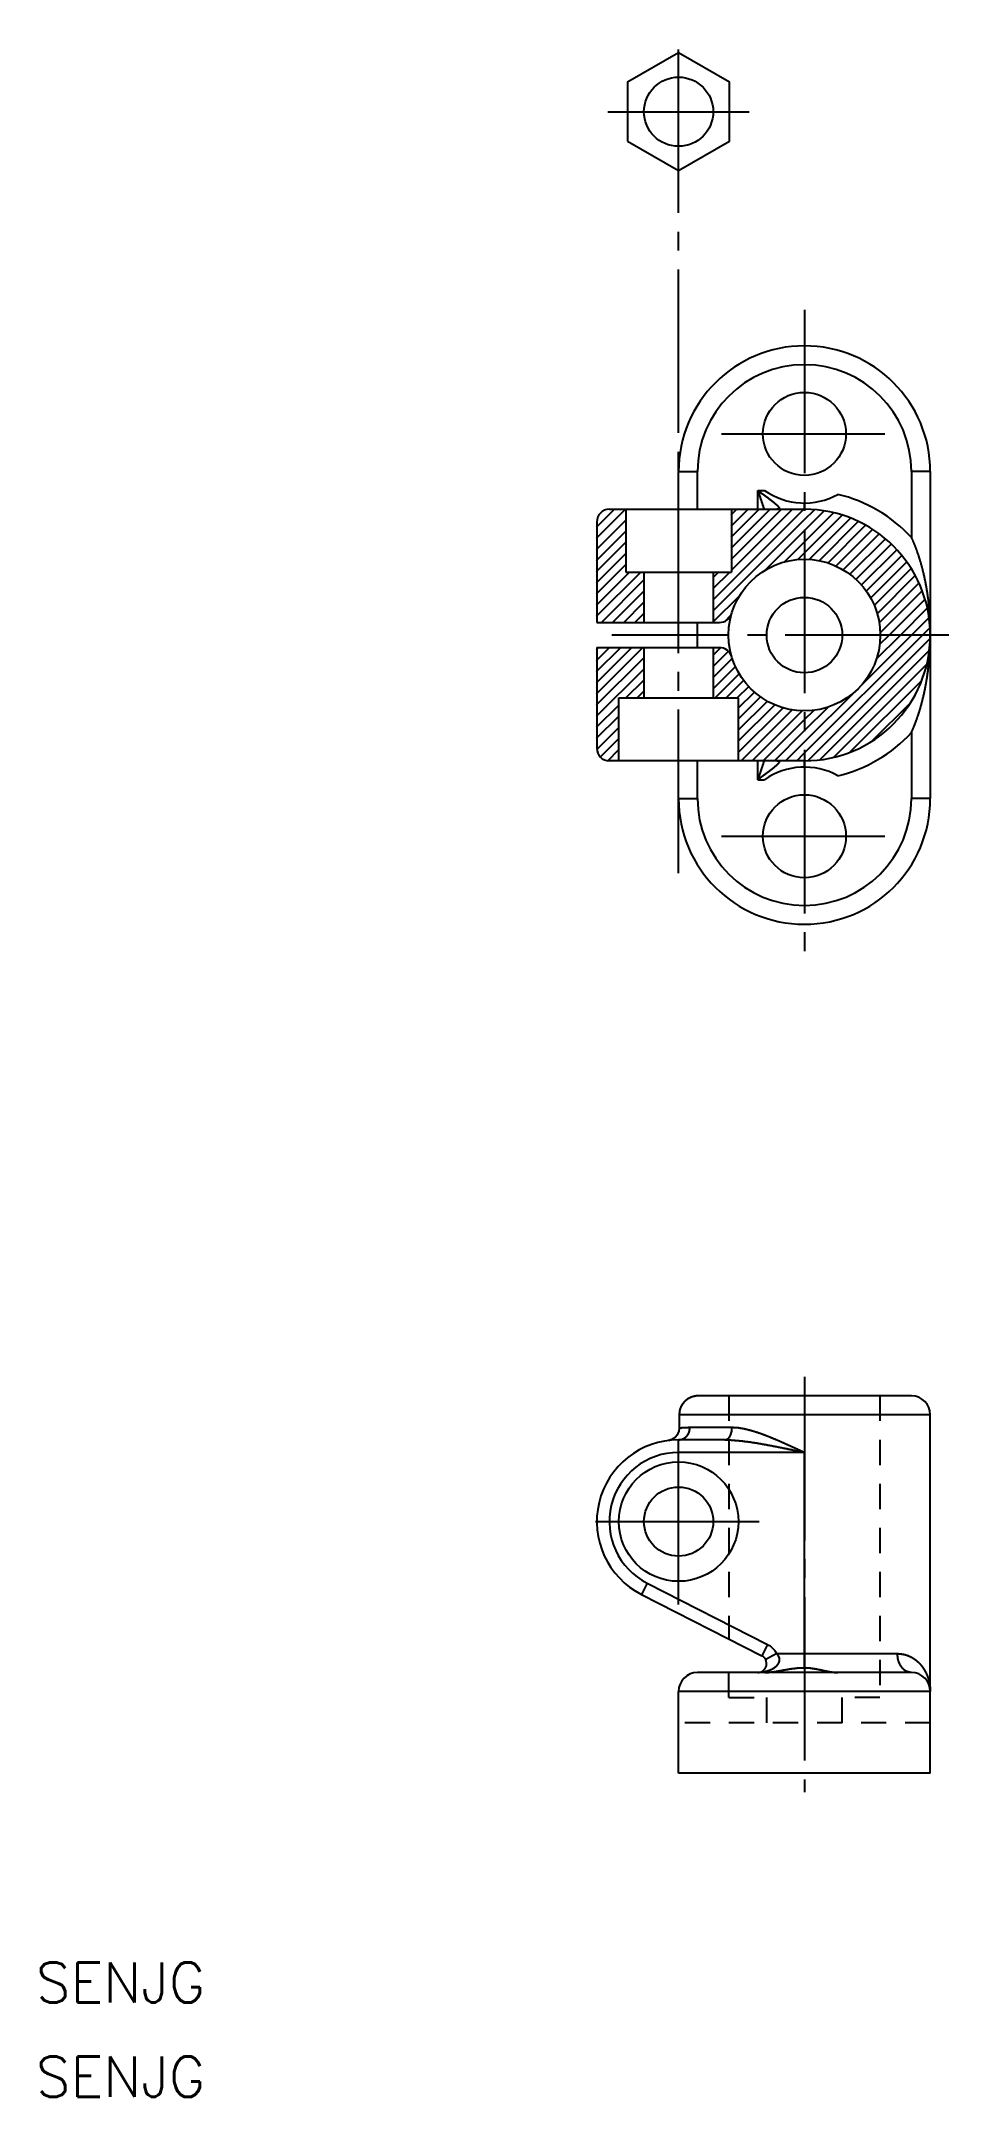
# Model space of a CAD drawing. Extents: x 14 to 86, y 94 to 257.
import ezdxf

# ---------------------------------------------------------------- set-up
doc = ezdxf.new("R2010")
doc.units = 0
doc.linetypes.add('CENTER', pattern=[17.5, 13, -1.5, 1.5, -1.5])
doc.linetypes.add('DASHED', pattern=[3.5, 2, -1.5])
doc.layers.get('0').update_dxf_attribs({"linetype": 'CONTINUOUS'})
doc.layers.add('CENTER', color=1, linetype='CENTER')
doc.styles.get("Standard").update_dxf_attribs({"font": 'txt.shx', "bigfont": '@extfont2.shx'})

msp = doc.modelspace()

# ---------------------------------------------------------------- texts
at = {"color": 7, "linetype": 'CONTINUOUS'}
for p in [(13.85, 101.49), (13.85, 93.99)]:
    msp.add_text('SENJG', height=3.2, dxfattribs=at).set_placement(p)

# ---------------------------------------------------------------- blocks, each defined once
blk = doc.blocks.new('*X2')
at = {"color": 0, "linetype": 'CONTINUOUS'}
for p, q in [((290.06, 380.44), (292.36, 382.74)), ((290.06, 381.32), (291.49, 382.74)), ((299.31, 375.54), (306.51, 382.74)), ((300.76, 377.88), (305.63, 382.74)), ((300.76, 378.76), (304.74, 382.74)), ((300.76, 379.65), (303.86, 382.74)), ((300.76, 380.53), (302.98, 382.74)), ((300.76, 381.41), (302.09, 382.74)), ((300.76, 382.3), (301.21, 382.74)), ((306.56, 381.91), (307.36, 382.71)), ((306.56, 381.03), (308.15, 382.61)), ((290.06, 379.55), (292.36, 381.85)), ((290.06, 378.67), (292.36, 380.97)), ((299.31, 374.66), (306.56, 381.91)), ((303.42, 377.88), (306.56, 381.03)), ((306.56, 380.14), (308.89, 382.47)), ((306.56, 379.26), (309.58, 382.28)), ((306.94, 378.75), (310.23, 382.04)), ((307.73, 378.65), (310.85, 381.78)), ((308.43, 378.47), (311.43, 381.48)), ((309.06, 378.22), (311.99, 381.14)), ((290.06, 377.79), (292.36, 380.09)), ((304.97, 378.55), (306.56, 380.14)), ((309.64, 377.92), (312.51, 380.78)), ((310.17, 377.57), (313, 380.39)), ((310.66, 377.16), (313.47, 379.98)), ((311.09, 376.72), (313.91, 379.53)), ((290.06, 376.9), (292.36, 379.2)), ((290.06, 376.02), (292.36, 378.32)), ((290.06, 374.25), (293.56, 377.74)), ((290.06, 375.13), (292.67, 377.74)), ((299.31, 376.43), (300.63, 377.74)), ((299.31, 377.31), (299.74, 377.74)), ((306.05, 378.74), (306.56, 379.26)), ((311.48, 376.22), (314.32, 379.06)), ((311.82, 375.68), (314.7, 378.56)), ((312.11, 375.09), (315.05, 378.03)), ((290.44, 373.74), (293.81, 377.12)), ((291.32, 373.74), (293.81, 376.23)), ((312.35, 374.43), (315.38, 377.47)), ((312.51, 373.71), (315.67, 376.87)), ((312.59, 372.91), (315.93, 376.25)), ((292.21, 373.74), (293.81, 375.35)), ((293.09, 373.74), (293.81, 374.46)), ((299.31, 373.78), (301.43, 375.89)), ((313.3, 372.74), (316.15, 375.59)), ((314.19, 372.74), (316.33, 374.88)), ((300.26, 373.84), (300.73, 374.31)), ((306.56, 363.35), (315.96, 372.74)), ((311.04, 368.71), (315.07, 372.74)), ((312.28, 370.83), (314.19, 372.74)), ((312.54, 371.98), (313.3, 372.74)), ((315.07, 372.74), (316.47, 374.14)), ((315.96, 372.74), (316.55, 373.33)), ((290.06, 368.06), (293.74, 371.74)), ((290.06, 368.95), (292.86, 371.74)), ((290.06, 369.83), (291.98, 371.74)), ((290.06, 370.71), (291.09, 371.74)), ((290.06, 371.6), (290.21, 371.74)), ((299.31, 371.13), (299.93, 371.74)), ((299.31, 370.24), (300.53, 371.46)), ((306.84, 362.75), (316.56, 372.46)), ((307.8, 362.82), (316.49, 371.5)), ((290.06, 367.18), (293.81, 370.93)), ((290.06, 366.29), (293.81, 370.04)), ((299.31, 369.36), (300.83, 370.88)), ((299.31, 368.47), (301.08, 370.24)), ((299.47, 367.74), (301.39, 369.66)), ((308.88, 363.01), (316.29, 370.43)), ((292.39, 367.74), (293.81, 369.16)), ((293.28, 367.74), (293.81, 368.28)), ((300.35, 367.74), (301.74, 369.13)), ((301.23, 367.74), (302.14, 368.65)), ((301.31, 366.94), (302.59, 368.21)), ((306.56, 364.23), (310.59, 368.26)), ((310.16, 363.41), (315.89, 369.14)), ((290.06, 365.41), (291.81, 367.16)), ((290.06, 364.53), (291.81, 366.28)), ((301.31, 366.05), (303.08, 367.82)), ((301.31, 365.17), (303.63, 367.48)), ((301.31, 364.29), (304.22, 367.19)), ((301.31, 363.4), (304.87, 366.96)), ((301.54, 362.74), (305.59, 366.8)), ((302.42, 362.74), (306.4, 366.72)), ((306.56, 365.12), (308.47, 367.03)), ((306.56, 366), (307.33, 366.77)), ((311.95, 364.32), (314.99, 367.35)), ((290.07, 363.65), (291.81, 365.39)), ((303.3, 362.74), (306.56, 366)), ((304.19, 362.74), (306.56, 365.12)), ((290.35, 363.04), (291.81, 364.51)), ((290.94, 362.75), (291.81, 363.63)), ((305.07, 362.74), (306.56, 364.23)), ((305.96, 362.74), (306.56, 363.35))]:
    blk.add_line(p, q, dxfattribs=at)

# ---------------------------------------------------------------- linework, layer by layer
at = {"color": 7, "linetype": 'CONTINUOUS'}
for p, q in [((64.91, 220.24), (64.91, 223.24)), ((64.91, 223.24), (66.41, 223.24)), ((66.41, 220.24), (66.41, 223.24)), ((83.41, 223.24), (83.41, 217.99)), ((84.91, 223.24), (83.41, 223.24)), ((84.91, 223.24), (84.91, 197.24)), ((71.2, 220.24), (71.2, 221.74)), ((71.2, 221.74), (71.74, 221.74)), ((74.91, 220.24), (74.91, 220.74)), ((58.41, 219.24), (58.41, 211.24)), ((59.41, 220.24), (74.91, 220.24)), ((60.71, 220.24), (60.71, 215.24)), ((69.11, 220.24), (69.11, 215.24)), ((60.71, 215.24), (69.11, 215.24)), ((62.16, 215.24), (62.16, 211.24)), ((67.66, 215.24), (67.66, 211.24)), ((58.41, 211.24), (68.17, 211.24)), ((64.91, 209.24), (64.91, 211.24)), ((66.41, 209.24), (66.41, 211.24)), ((58.41, 209.24), (58.41, 201.24)), ((58.41, 209.24), (68.17, 209.24)), ((62.16, 209.24), (62.16, 205.24)), ((67.66, 209.24), (67.66, 205.24)), ((60.16, 200.24), (60.16, 205.24)), ((60.16, 205.24), (69.66, 205.24)), ((69.66, 200.24), (69.66, 205.24)), ((83.41, 202.5), (83.41, 197.24)), ((74.91, 200.24), (59.41, 200.24)), ((64.91, 197.24), (64.91, 200.24)), ((66.41, 197.24), (66.41, 200.24)), ((71.2, 198.74), (71.2, 200.24)), ((74.91, 199.74), (74.91, 200.24)), ((71.2, 198.74), (71.74, 198.74)), ((64.91, 197.24), (66.41, 197.24)), ((84.91, 197.24), (83.41, 197.24)), ((83.41, 149.74), (66.47, 149.74)), ((64.96, 148.24), (64.96, 147.18)), ((84.91, 148.24), (64.96, 148.24)), ((65.82, 147.24), (69.16, 147.24)), ((84.91, 119.74), (84.91, 148.24)), ((64.91, 145.24), (64.91, 146.24)), ((68.58, 146.24), (64.91, 146.24)), ((74.91, 145.24), (64.91, 145.24)), ((74.91, 128.12), (74.91, 145.24)), ((62.41, 134.84), (61.96, 133.95)), ((62.41, 134.84), (71.98, 129.96)), ((61.96, 133.95), (71.52, 129.07)), ((71.98, 129.96), (71.52, 129.07)), ((72.71, 129.24), (71.83, 128.77)), ((72.71, 129.24), (82.3, 129.24)), ((83.41, 127.74), (66.41, 127.74)), ((84.91, 126.24), (64.91, 126.24)), ((64.91, 119.74), (64.91, 126.24)), ((84.91, 119.74), (64.91, 119.74))]:
    msp.add_line(p, q, dxfattribs=at)
at = {"color": 3, "linetype": 'DASHED'}
for p, q in [((68.91, 149.74), (68.91, 130.42)), ((80.91, 149.74), (80.91, 125.74)), ((68.91, 125.74), (68.91, 127.74)), ((68.91, 125.74), (71.91, 125.74)), ((71.91, 123.74), (71.91, 125.74)), ((77.91, 123.74), (77.91, 125.74)), ((80.91, 125.74), (77.91, 125.74)), ((84.91, 123.74), (64.91, 123.74))]:
    msp.add_line(p, q, dxfattribs=at)
at = {"color": 7, "linetype": 'CONTINUOUS'}
msp.add_lwpolyline([(60.86, 249.52), (64.91, 247.18), (68.96, 249.52), (68.96, 254.2), (64.91, 256.53), (60.86, 254.2)], close=True, dxfattribs=at)
at = {"color": 7}
for points in [[(71.2, 221.74, 0), (71.21, 221.74, 0), (71.21, 221.73, 0), (71.22, 221.73, 0), (71.22, 221.73, 0), (71.23, 221.72, 0), (71.23, 221.72, 0), (71.24, 221.72, 0), (71.24, 221.71, 0), (71.24, 221.71, 0), (71.25, 221.71, 0), (71.25, 221.7, 0), (71.26, 221.7, 0), (71.26, 221.7, 0), (71.27, 221.69, 0), (71.27, 221.69, 0), (71.28, 221.69, 0), (71.28, 221.68, 0), (71.29, 221.68, 0), (71.29, 221.68, 0), (71.3, 221.67, 0), (71.3, 221.67, 0), (71.31, 221.66, 0), (71.31, 221.66, 0), (71.32, 221.66, 0), (71.32, 221.65, 0), (71.33, 221.65, 0), (71.33, 221.65, 0), (71.34, 221.64, 0), (71.34, 221.64, 0), (71.35, 221.64, 0), (71.35, 221.63, 0), (71.36, 221.63, 0), (71.36, 221.63, 0), (71.36, 221.62, 0), (71.37, 221.62, 0), (71.37, 221.62, 0), (71.38, 221.61, 0), (71.38, 221.61, 0), (71.39, 221.61, 0), (71.39, 221.6, 0), (71.4, 221.6, 0), (71.4, 221.59, 0), (71.41, 221.59, 0), (71.41, 221.59, 0), (71.42, 221.58, 0), (71.42, 221.58, 0), (71.43, 221.58, 0), (71.43, 221.57, 0), (71.44, 221.57, 0), (71.44, 221.57, 0), (71.45, 221.56, 0), (71.45, 221.56, 0), (71.46, 221.56, 0), (71.46, 221.55, 0), (71.47, 221.55, 0), (71.47, 221.55, 0), (71.48, 221.54, 0), (71.48, 221.54, 0), (71.48, 221.54, 0), (71.49, 221.53, 0), (71.49, 221.53, 0), (71.5, 221.52, 0), (71.5, 221.52, 0), (71.51, 221.52, 0), (71.51, 221.51, 0), (71.52, 221.51, 0), (71.52, 221.51, 0), (71.53, 221.5, 0), (71.53, 221.5, 0), (71.54, 221.5, 0), (71.54, 221.49, 0), (71.55, 221.49, 0), (71.55, 221.49, 0), (71.56, 221.48, 0), (71.56, 221.48, 0), (71.57, 221.48, 0), (71.57, 221.47, 0), (71.58, 221.47, 0), (71.58, 221.47, 0), (71.59, 221.46, 0), (71.59, 221.46, 0), (71.6, 221.45, 0), (71.6, 221.45, 0), (71.6, 221.45, 0), (71.61, 221.44, 0), (71.61, 221.44, 0), (71.62, 221.44, 0), (71.62, 221.43, 0), (71.63, 221.43, 0), (71.63, 221.43, 0), (71.64, 221.42, 0), (71.64, 221.42, 0), (71.65, 221.42, 0), (71.65, 221.41, 0), (71.66, 221.41, 0), (71.66, 221.41, 0), (71.67, 221.4, 0), (71.67, 221.4, 0), (71.68, 221.4, 0), (71.68, 221.39, 0), (71.69, 221.39, 0), (71.69, 221.38, 0), (71.7, 221.38, 0), (71.7, 221.38, 0), (71.71, 221.37, 0), (71.71, 221.37, 0), (71.71, 221.37, 0), (71.72, 221.36, 0), (71.72, 221.36, 0), (71.73, 221.36, 0), (71.73, 221.35, 0), (71.74, 221.35, 0), (71.74, 221.35, 0), (71.75, 221.34, 0), (71.75, 221.34, 0), (71.76, 221.34, 0), (71.76, 221.33, 0), (71.77, 221.33, 0), (71.77, 221.32, 0), (71.78, 221.32, 0), (71.78, 221.32, 0), (71.79, 221.31, 0), (71.79, 221.31, 0), (71.8, 221.31, 0), (71.8, 221.3, 0), (71.81, 221.3, 0), (71.81, 221.3, 0), (71.82, 221.29, 0), (71.82, 221.29, 0), (71.82, 221.29, 0), (71.83, 221.28, 0), (71.83, 221.28, 0), (71.84, 221.28, 0), (71.84, 221.27, 0), (71.85, 221.27, 0), (71.85, 221.26, 0), (71.86, 221.26, 0), (71.86, 221.26, 0), (71.87, 221.25, 0), (71.87, 221.25, 0), (71.88, 221.25, 0), (71.88, 221.24, 0), (71.89, 221.24, 0), (71.89, 221.24, 0), (71.9, 221.23, 0), (71.9, 221.23, 0), (71.91, 221.23, 0), (71.91, 221.22, 0), (71.92, 221.22, 0), (71.92, 221.22, 0), (71.93, 221.21, 0), (71.93, 221.21, 0), (71.93, 221.2, 0), (71.94, 221.2, 0), (71.94, 221.2, 0), (71.95, 221.19, 0), (71.95, 221.19, 0), (71.96, 221.19, 0), (71.96, 221.18, 0), (71.97, 221.18, 0), (71.97, 221.18, 0), (71.98, 221.17, 0), (71.98, 221.17, 0), (71.99, 221.17, 0), (71.99, 221.16, 0), (72, 221.16, 0), (72, 221.15, 0), (72.01, 221.15, 0), (72.01, 221.15, 0), (72.02, 221.14, 0), (72.02, 221.14, 0), (72.02, 221.14, 0), (72.03, 221.13, 0), (72.03, 221.13, 0), (72.04, 221.13, 0), (72.04, 221.12, 0), (72.05, 221.12, 0), (72.05, 221.12, 0), (72.06, 221.11, 0), (72.06, 221.11, 0), (72.07, 221.1, 0), (72.07, 221.1, 0), (72.08, 221.1, 0), (72.08, 221.09, 0), (72.09, 221.09, 0), (72.09, 221.09, 0), (72.1, 221.08, 0), (72.1, 221.08, 0), (72.11, 221.08, 0), (72.11, 221.07, 0), (72.11, 221.07, 0), (72.12, 221.07, 0), (72.12, 221.06, 0), (72.13, 221.06, 0), (72.13, 221.05, 0), (72.14, 221.05, 0), (72.14, 221.05, 0), (72.15, 221.04, 0), (72.15, 221.04, 0), (72.16, 221.04, 0), (72.16, 221.03, 0), (72.17, 221.03, 0), (72.17, 221.03, 0), (72.18, 221.02, 0), (72.18, 221.02, 0), (72.19, 221.02, 0), (72.19, 221.01, 0), (72.2, 221.01, 0), (72.2, 221, 0), (72.2, 221, 0), (72.21, 221, 0), (72.21, 220.99, 0), (72.22, 220.99, 0), (72.22, 220.99, 0), (72.23, 220.98, 0), (72.23, 220.98, 0), (72.24, 220.98, 0), (72.24, 220.97, 0), (72.25, 220.97, 0), (72.25, 220.96, 0), (72.26, 220.96, 0), (72.26, 220.96, 0), (72.27, 220.95, 0), (72.27, 220.95, 0), (72.28, 220.95, 0), (72.28, 220.94, 0), (72.28, 220.94, 0), (72.29, 220.94, 0), (72.29, 220.93, 0), (72.3, 220.93, 0), (72.3, 220.92, 0), (72.31, 220.92, 0), (72.31, 220.92, 0), (72.32, 220.91, 0), (72.32, 220.91, 0), (72.33, 220.91, 0), (72.33, 220.9, 0), (72.34, 220.9, 0), (72.34, 220.89, 0), (72.35, 220.89, 0), (72.35, 220.89, 0), (72.35, 220.88, 0), (72.36, 220.88, 0), (72.36, 220.88, 0), (72.37, 220.87, 0), (72.37, 220.87, 0), (72.38, 220.87, 0), (72.38, 220.86, 0), (72.39, 220.86, 0), (72.39, 220.85, 0), (72.4, 220.85, 0), (72.4, 220.85, 0), (72.41, 220.84, 0), (72.41, 220.84, 0), (72.41, 220.84, 0), (72.42, 220.83, 0), (72.42, 220.83, 0), (72.43, 220.82, 0), (72.43, 220.82, 0), (72.44, 220.82, 0), (72.44, 220.81, 0), (72.45, 220.81, 0), (72.45, 220.81, 0), (72.46, 220.8, 0), (72.46, 220.8, 0), (72.47, 220.79, 0), (72.47, 220.79, 0), (72.47, 220.79, 0), (72.48, 220.78, 0), (72.48, 220.78, 0), (72.49, 220.78, 0), (72.49, 220.77, 0), (72.5, 220.77, 0), (72.5, 220.76, 0), (72.51, 220.76, 0), (72.51, 220.76, 0), (72.52, 220.75, 0), (72.52, 220.75, 0), (72.53, 220.75, 0), (72.53, 220.74, 0), (72.53, 220.74, 0), (72.54, 220.73, 0), (72.54, 220.73, 0), (72.55, 220.73, 0), (72.55, 220.72, 0), (72.56, 220.72, 0), (72.56, 220.72, 0), (72.57, 220.71, 0), (72.57, 220.71, 0), (72.58, 220.7, 0), (72.58, 220.7, 0), (72.58, 220.7, 0), (72.59, 220.69, 0), (72.59, 220.69, 0), (72.6, 220.68, 0), (72.6, 220.68, 0), (72.61, 220.68, 0), (72.61, 220.67, 0), (72.62, 220.67, 0), (72.62, 220.67, 0), (72.62, 220.66, 0), (72.63, 220.66, 0), (72.63, 220.65, 0), (72.64, 220.65, 0), (72.64, 220.65, 0), (72.65, 220.64, 0), (72.65, 220.64, 0), (72.66, 220.63, 0), (72.66, 220.63, 0), (72.66, 220.63, 0), (72.67, 220.62, 0), (72.67, 220.62, 0), (72.68, 220.61, 0), (72.68, 220.61, 0), (72.69, 220.61, 0), (72.69, 220.6, 0), (72.7, 220.6, 0), (72.7, 220.59, 0), (72.7, 220.59, 0), (72.71, 220.58, 0), (72.71, 220.58, 0), (72.72, 220.58, 0), (72.72, 220.57, 0), (72.73, 220.57, 0), (72.73, 220.56, 0), (72.73, 220.56, 0), (72.74, 220.56, 0), (72.74, 220.55, 0), (72.75, 220.55, 0), (72.75, 220.54, 0), (72.76, 220.54, 0), (72.76, 220.54, 0), (72.76, 220.53, 0), (72.77, 220.53, 0), (72.77, 220.52, 0), (72.78, 220.52, 0), (72.78, 220.51, 0), (72.78, 220.51, 0), (72.79, 220.51, 0), (72.79, 220.5, 0), (72.8, 220.5, 0), (72.8, 220.49, 0), (72.81, 220.49, 0), (72.81, 220.48, 0), (72.81, 220.48, 0), (72.82, 220.48, 0), (72.82, 220.47, 0), (72.82, 220.47, 0), (72.83, 220.46, 0), (72.83, 220.46, 0), (72.84, 220.45, 0), (72.84, 220.45, 0), (72.84, 220.45, 0), (72.85, 220.44, 0), (72.85, 220.44, 0), (72.85, 220.43, 0), (72.86, 220.43, 0), (72.86, 220.42, 0), (72.87, 220.42, 0), (72.87, 220.41, 0), (72.87, 220.41, 0), (72.88, 220.4, 0), (72.88, 220.4, 0), (72.88, 220.39, 0), (72.88, 220.39, 0), (72.89, 220.38, 0), (72.89, 220.37, 0), (72.89, 220.37, 0), (72.9, 220.36, 0), (72.9, 220.36, 0), (72.9, 220.35, 0), (72.9, 220.34, 0), (72.91, 220.34, 0), (72.91, 220.33, 0), (72.91, 220.33, 0), (72.91, 220.32, 0), (72.91, 220.32, 0), (72.91, 220.31, 0), (72.91, 220.3, 0), (72.9, 220.3, 0), (72.9, 220.29, 0), (72.9, 220.29, 0), (72.89, 220.29, 0), (72.89, 220.28, 0), (72.89, 220.28, 0), (72.88, 220.27, 0), (72.88, 220.27, 0), (72.87, 220.27, 0), (72.86, 220.26, 0), (72.86, 220.26, 0), (72.85, 220.26, 0), (72.85, 220.26, 0), (72.84, 220.25, 0), (72.84, 220.25, 0), (72.83, 220.25, 0), (72.82, 220.25, 0), (72.82, 220.25, 0), (72.81, 220.25, 0), (72.81, 220.24, 0), (72.8, 220.24, 0), (72.79, 220.24, 0), (72.79, 220.24, 0), (72.78, 220.24, 0), (72.78, 220.24, 0), (72.77, 220.24, 0), (72.76, 220.24, 0), (72.76, 220.24, 0), (72.75, 220.24, 0), (72.75, 220.24, 0), (72.74, 220.24, 0), (72.73, 220.24, 0), (72.73, 220.24, 0), (72.72, 220.24, 0), (72.72, 220.24, 0), (72.71, 220.24, 0)], [(71.2, 221.74, 0), (71.2, 221.73, 0), (71.21, 221.73, 0), (71.21, 221.72, 0), (71.21, 221.71, 0), (71.21, 221.71, 0), (71.22, 221.7, 0), (71.22, 221.69, 0), (71.22, 221.69, 0), (71.22, 221.68, 0), (71.22, 221.67, 0), (71.23, 221.67, 0), (71.23, 221.66, 0), (71.23, 221.65, 0), (71.23, 221.65, 0), (71.24, 221.64, 0), (71.24, 221.63, 0), (71.24, 221.63, 0), (71.24, 221.62, 0), (71.25, 221.61, 0), (71.25, 221.61, 0), (71.25, 221.6, 0), (71.25, 221.59, 0), (71.25, 221.59, 0), (71.26, 221.58, 0), (71.26, 221.57, 0), (71.26, 221.57, 0), (71.26, 221.56, 0), (71.27, 221.55, 0), (71.27, 221.55, 0), (71.27, 221.54, 0), (71.27, 221.53, 0), (71.27, 221.53, 0), (71.28, 221.52, 0), (71.28, 221.51, 0), (71.28, 221.51, 0), (71.28, 221.5, 0), (71.29, 221.49, 0), (71.29, 221.49, 0), (71.29, 221.48, 0), (71.29, 221.47, 0), (71.3, 221.47, 0), (71.3, 221.46, 0), (71.3, 221.45, 0), (71.3, 221.45, 0), (71.3, 221.44, 0), (71.31, 221.43, 0), (71.31, 221.43, 0), (71.31, 221.42, 0), (71.31, 221.41, 0), (71.32, 221.41, 0), (71.32, 221.4, 0), (71.32, 221.39, 0), (71.32, 221.39, 0), (71.33, 221.38, 0), (71.33, 221.37, 0), (71.33, 221.37, 0), (71.33, 221.36, 0), (71.33, 221.35, 0), (71.34, 221.35, 0), (71.34, 221.34, 0), (71.34, 221.33, 0), (71.34, 221.33, 0), (71.35, 221.32, 0), (71.35, 221.31, 0), (71.35, 221.31, 0), (71.35, 221.3, 0), (71.35, 221.29, 0), (71.36, 221.29, 0), (71.36, 221.28, 0), (71.36, 221.27, 0), (71.36, 221.26, 0), (71.37, 221.26, 0), (71.37, 221.25, 0), (71.37, 221.24, 0), (71.37, 221.24, 0), (71.38, 221.23, 0), (71.38, 221.22, 0), (71.38, 221.22, 0), (71.38, 221.21, 0), (71.38, 221.2, 0), (71.39, 221.2, 0), (71.39, 221.19, 0), (71.39, 221.18, 0), (71.39, 221.18, 0), (71.4, 221.17, 0), (71.4, 221.16, 0), (71.4, 221.16, 0), (71.4, 221.15, 0), (71.4, 221.14, 0), (71.41, 221.14, 0), (71.41, 221.13, 0), (71.41, 221.12, 0), (71.41, 221.12, 0), (71.42, 221.11, 0), (71.42, 221.1, 0), (71.42, 221.1, 0), (71.42, 221.09, 0), (71.43, 221.08, 0), (71.43, 221.08, 0), (71.43, 221.07, 0), (71.43, 221.06, 0), (71.43, 221.06, 0), (71.44, 221.05, 0), (71.44, 221.04, 0), (71.44, 221.04, 0), (71.44, 221.03, 0), (71.45, 221.02, 0), (71.45, 221.02, 0), (71.45, 221.01, 0), (71.45, 221, 0), (71.45, 221, 0), (71.46, 220.99, 0), (71.46, 220.98, 0), (71.46, 220.98, 0), (71.46, 220.97, 0), (71.47, 220.96, 0), (71.47, 220.96, 0), (71.47, 220.95, 0), (71.47, 220.94, 0), (71.48, 220.94, 0), (71.48, 220.93, 0), (71.48, 220.92, 0), (71.48, 220.92, 0), (71.48, 220.91, 0), (71.49, 220.9, 0), (71.49, 220.9, 0), (71.49, 220.89, 0), (71.49, 220.88, 0), (71.5, 220.88, 0), (71.5, 220.87, 0), (71.5, 220.86, 0), (71.5, 220.86, 0), (71.5, 220.85, 0), (71.51, 220.84, 0), (71.51, 220.83, 0), (71.51, 220.83, 0), (71.51, 220.82, 0), (71.52, 220.81, 0), (71.52, 220.81, 0), (71.52, 220.8, 0), (71.52, 220.79, 0), (71.52, 220.79, 0), (71.53, 220.78, 0), (71.53, 220.77, 0), (71.53, 220.77, 0), (71.53, 220.76, 0), (71.54, 220.75, 0), (71.54, 220.75, 0), (71.54, 220.74, 0), (71.54, 220.73, 0), (71.54, 220.73, 0), (71.55, 220.72, 0), (71.55, 220.71, 0), (71.55, 220.71, 0), (71.55, 220.7, 0), (71.56, 220.69, 0), (71.56, 220.69, 0), (71.56, 220.68, 0), (71.56, 220.67, 0), (71.56, 220.67, 0), (71.57, 220.66, 0), (71.57, 220.65, 0), (71.57, 220.65, 0), (71.57, 220.64, 0), (71.58, 220.63, 0), (71.58, 220.63, 0), (71.58, 220.62, 0), (71.58, 220.61, 0), (71.58, 220.61, 0), (71.59, 220.6, 0), (71.59, 220.59, 0), (71.59, 220.59, 0), (71.59, 220.58, 0), (71.6, 220.57, 0), (71.6, 220.57, 0), (71.6, 220.56, 0), (71.6, 220.55, 0), (71.6, 220.55, 0), (71.61, 220.54, 0), (71.61, 220.53, 0), (71.61, 220.53, 0), (71.61, 220.52, 0), (71.62, 220.51, 0), (71.62, 220.5, 0), (71.62, 220.5, 0), (71.62, 220.49, 0), (71.62, 220.48, 0), (71.63, 220.48, 0), (71.63, 220.47, 0), (71.63, 220.46, 0), (71.63, 220.46, 0), (71.63, 220.45, 0), (71.64, 220.44, 0), (71.64, 220.44, 0), (71.64, 220.43, 0), (71.64, 220.42, 0), (71.65, 220.42, 0), (71.65, 220.41, 0), (71.65, 220.4, 0), (71.65, 220.4, 0), (71.65, 220.39, 0), (71.66, 220.38, 0), (71.66, 220.38, 0), (71.66, 220.37, 0), (71.66, 220.36, 0), (71.66, 220.36, 0), (71.67, 220.35, 0), (71.67, 220.34, 0), (71.67, 220.34, 0), (71.67, 220.33, 0), (71.68, 220.32, 0), (71.68, 220.32, 0), (71.68, 220.31, 0), (71.68, 220.3, 0), (71.68, 220.3, 0), (71.69, 220.29, 0), (71.69, 220.28, 0), (71.69, 220.28, 0), (71.69, 220.27, 0), (71.69, 220.26, 0), (71.7, 220.25, 0), (71.7, 220.25, 0), (71.7, 220.24, 0)], [(74.89, 220.24, 0), (74.89, 220.24, 0), (74.89, 220.24, 0), (74.89, 220.24, 0), (74.89, 220.24, 0), (74.89, 220.24, 0), (74.89, 220.24, 0), (74.89, 220.24, 0), (74.89, 220.24, 0), (74.89, 220.24, 0), (74.89, 220.24, 0), (74.89, 220.24, 0), (74.89, 220.24, 0), (74.89, 220.24, 0), (74.89, 220.24, 0), (74.89, 220.24, 0), (74.89, 220.24, 0), (74.89, 220.24, 0), (74.89, 220.24, 0), (74.89, 220.24, 0), (74.89, 220.24, 0), (74.89, 220.24, 0), (74.89, 220.24, 0), (74.89, 220.24, 0), (74.89, 220.24, 0), (74.89, 220.24, 0), (74.89, 220.24, 0), (74.89, 220.24, 0), (74.89, 220.24, 0), (74.89, 220.24, 0), (74.89, 220.24, 0), (74.89, 220.24, 0), (74.89, 220.24, 0), (74.89, 220.24, 0), (74.89, 220.24, 0), (74.89, 220.24, 0), (74.88, 220.24, 0), (74.88, 220.24, 0), (74.88, 220.24, 0), (74.88, 220.24, 0), (74.88, 220.24, 0), (74.88, 220.24, 0), (74.88, 220.24, 0), (74.88, 220.24, 0), (74.88, 220.24, 0), (74.88, 220.24, 0), (74.88, 220.24, 0), (74.88, 220.24, 0), (74.88, 220.24, 0), (74.88, 220.24, 0), (74.88, 220.24, 0), (74.88, 220.24, 0), (74.88, 220.24, 0), (74.88, 220.24, 0), (74.88, 220.24, 0), (74.88, 220.24, 0), (74.88, 220.24, 0), (74.88, 220.24, 0), (74.88, 220.24, 0), (74.88, 220.24, 0), (74.88, 220.24, 0), (74.88, 220.24, 0), (74.88, 220.24, 0), (74.88, 220.24, 0), (74.88, 220.24, 0), (74.88, 220.24, 0), (74.88, 220.24, 0), (74.88, 220.24, 0), (74.88, 220.24, 0), (74.88, 220.24, 0), (74.88, 220.24, 0), (74.88, 220.24, 0), (74.88, 220.24, 0), (74.88, 220.24, 0), (74.88, 220.24, 0), (74.88, 220.24, 0), (74.88, 220.24, 0), (74.88, 220.24, 0), (74.88, 220.24, 0), (74.88, 220.24, 0), (74.88, 220.24, 0), (74.88, 220.24, 0), (74.88, 220.24, 0), (74.88, 220.24, 0), (74.88, 220.24, 0), (74.88, 220.24, 0), (74.88, 220.24, 0), (74.88, 220.24, 0), (74.88, 220.24, 0), (74.88, 220.24, 0), (74.88, 220.24, 0), (74.88, 220.24, 0), (74.88, 220.24, 0), (74.88, 220.24, 0), (74.88, 220.24, 0), (74.88, 220.24, 0), (74.88, 220.24, 0), (74.88, 220.24, 0), (74.88, 220.24, 0), (74.88, 220.24, 0), (74.88, 220.24, 0), (74.88, 220.24, 0), (74.88, 220.24, 0), (74.88, 220.24, 0), (74.88, 220.24, 0), (74.88, 220.24, 0), (74.88, 220.24, 0), (74.88, 220.24, 0), (74.88, 220.24, 0), (74.88, 220.24, 0), (74.88, 220.24, 0), (74.88, 220.24, 0), (74.88, 220.24, 0), (74.88, 220.24, 0), (74.88, 220.24, 0), (74.88, 220.24, 0), (74.88, 220.24, 0), (74.88, 220.24, 0), (74.88, 220.24, 0), (74.88, 220.24, 0), (74.88, 220.24, 0), (74.88, 220.24, 0), (74.88, 220.24, 0), (74.88, 220.24, 0), (74.88, 220.24, 0), (74.88, 220.24, 0), (74.88, 220.24, 0), (74.88, 220.24, 0)], [(74.91, 220.24, 0), (74.91, 220.24, 0), (74.91, 220.24, 0), (74.91, 220.24, 0), (74.91, 220.24, 0), (74.91, 220.24, 0), (74.91, 220.24, 0), (74.91, 220.24, 0), (74.91, 220.24, 0), (74.91, 220.24, 0), (74.91, 220.24, 0), (74.91, 220.24, 0), (74.91, 220.24, 0), (74.91, 220.24, 0), (74.91, 220.24, 0), (74.91, 220.24, 0), (74.9, 220.24, 0), (74.9, 220.24, 0), (74.9, 220.24, 0), (74.9, 220.24, 0), (74.9, 220.24, 0), (74.9, 220.24, 0), (74.9, 220.24, 0), (74.9, 220.24, 0), (74.9, 220.24, 0), (74.9, 220.24, 0), (74.9, 220.24, 0), (74.9, 220.24, 0), (74.9, 220.24, 0), (74.9, 220.24, 0), (74.9, 220.24, 0), (74.9, 220.24, 0), (74.9, 220.24, 0), (74.9, 220.24, 0), (74.9, 220.24, 0), (74.9, 220.24, 0), (74.9, 220.24, 0), (74.9, 220.24, 0), (74.9, 220.24, 0), (74.9, 220.24, 0), (74.9, 220.24, 0), (74.9, 220.24, 0), (74.9, 220.24, 0), (74.9, 220.24, 0), (74.9, 220.24, 0), (74.9, 220.24, 0), (74.9, 220.24, 0), (74.9, 220.24, 0), (74.9, 220.24, 0), (74.9, 220.24, 0), (74.9, 220.24, 0), (74.9, 220.24, 0), (74.9, 220.24, 0), (74.9, 220.24, 0), (74.9, 220.24, 0), (74.9, 220.24, 0), (74.9, 220.24, 0), (74.9, 220.24, 0), (74.9, 220.24, 0), (74.9, 220.24, 0), (74.9, 220.24, 0), (74.9, 220.24, 0), (74.9, 220.24, 0), (74.9, 220.24, 0), (74.9, 220.24, 0), (74.9, 220.24, 0), (74.9, 220.24, 0), (74.9, 220.24, 0), (74.9, 220.24, 0), (74.9, 220.24, 0), (74.9, 220.24, 0), (74.9, 220.24, 0), (74.9, 220.24, 0), (74.9, 220.24, 0), (74.9, 220.24, 0), (74.9, 220.24, 0), (74.9, 220.24, 0), (74.9, 220.24, 0), (74.9, 220.24, 0), (74.9, 220.24, 0), (74.9, 220.24, 0), (74.9, 220.24, 0), (74.9, 220.24, 0), (74.9, 220.24, 0), (74.89, 220.24, 0), (74.89, 220.24, 0), (74.89, 220.24, 0), (74.89, 220.24, 0), (74.89, 220.24, 0), (74.89, 220.24, 0), (74.89, 220.24, 0), (74.89, 220.24, 0), (74.89, 220.24, 0), (74.89, 220.24, 0), (74.89, 220.24, 0), (74.89, 220.24, 0), (74.89, 220.24, 0), (74.89, 220.24, 0), (74.89, 220.24, 0), (74.89, 220.24, 0), (74.89, 220.24, 0), (74.89, 220.24, 0), (74.89, 220.24, 0), (74.89, 220.24, 0), (74.89, 220.24, 0), (74.89, 220.24, 0), (74.89, 220.24, 0), (74.89, 220.24, 0), (74.89, 220.24, 0), (74.89, 220.24, 0), (74.89, 220.24, 0), (74.89, 220.24, 0), (74.89, 220.24, 0), (74.89, 220.24, 0), (74.89, 220.24, 0), (74.89, 220.24, 0), (74.89, 220.24, 0), (74.89, 220.24, 0), (74.89, 220.24, 0), (74.89, 220.24, 0), (74.89, 220.24, 0), (74.89, 220.24, 0), (74.89, 220.24, 0), (74.89, 220.24, 0), (74.89, 220.24, 0), (74.89, 220.24, 0), (74.89, 220.24, 0), (74.89, 220.24, 0)], [(83.41, 217.99, 0), (83.42, 217.97, 0), (83.42, 217.95, 0), (83.43, 217.93, 0), (83.44, 217.91, 0), (83.45, 217.89, 0), (83.46, 217.87, 0), (83.47, 217.85, 0), (83.47, 217.84, 0), (83.48, 217.82, 0), (83.49, 217.8, 0), (83.5, 217.78, 0), (83.51, 217.76, 0), (83.52, 217.74, 0), (83.52, 217.72, 0), (83.53, 217.7, 0), (83.54, 217.68, 0), (83.55, 217.66, 0), (83.56, 217.64, 0), (83.56, 217.63, 0), (83.57, 217.61, 0), (83.58, 217.59, 0), (83.59, 217.57, 0), (83.6, 217.55, 0), (83.6, 217.53, 0), (83.61, 217.51, 0), (83.62, 217.49, 0), (83.63, 217.47, 0), (83.64, 217.45, 0), (83.64, 217.43, 0), (83.65, 217.41, 0), (83.66, 217.4, 0), (83.67, 217.38, 0), (83.67, 217.36, 0), (83.68, 217.34, 0), (83.69, 217.32, 0), (83.7, 217.3, 0), (83.71, 217.28, 0), (83.71, 217.26, 0), (83.72, 217.24, 0), (83.73, 217.22, 0), (83.73, 217.2, 0), (83.74, 217.18, 0), (83.75, 217.16, 0), (83.76, 217.14, 0), (83.76, 217.12, 0), (83.77, 217.11, 0), (83.78, 217.09, 0), (83.79, 217.07, 0), (83.79, 217.05, 0), (83.8, 217.03, 0), (83.81, 217.01, 0), (83.81, 216.99, 0), (83.82, 216.97, 0), (83.83, 216.95, 0), (83.83, 216.93, 0), (83.84, 216.91, 0), (83.85, 216.89, 0), (83.86, 216.87, 0), (83.86, 216.85, 0), (83.87, 216.83, 0), (83.88, 216.81, 0), (83.88, 216.79, 0), (83.89, 216.77, 0), (83.9, 216.75, 0), (83.9, 216.73, 0), (83.91, 216.71, 0), (83.92, 216.69, 0), (83.92, 216.67, 0), (83.93, 216.66, 0), (83.94, 216.64, 0), (83.94, 216.62, 0), (83.95, 216.6, 0), (83.96, 216.58, 0), (83.96, 216.56, 0), (83.97, 216.54, 0), (83.98, 216.52, 0), (83.98, 216.5, 0), (83.99, 216.48, 0), (83.99, 216.46, 0), (84, 216.44, 0), (84.01, 216.42, 0), (84.01, 216.4, 0), (84.02, 216.38, 0), (84.03, 216.36, 0), (84.03, 216.34, 0), (84.04, 216.32, 0), (84.04, 216.3, 0), (84.05, 216.28, 0), (84.06, 216.26, 0), (84.06, 216.24, 0), (84.07, 216.22, 0), (84.08, 216.2, 0), (84.08, 216.18, 0), (84.09, 216.16, 0), (84.09, 216.14, 0), (84.1, 216.12, 0), (84.1, 216.1, 0), (84.11, 216.08, 0), (84.12, 216.06, 0), (84.12, 216.04, 0), (84.13, 216.02, 0), (84.13, 216, 0), (84.14, 215.98, 0), (84.15, 215.96, 0), (84.15, 215.94, 0), (84.16, 215.92, 0), (84.16, 215.9, 0), (84.17, 215.88, 0), (84.17, 215.86, 0), (84.18, 215.84, 0), (84.18, 215.82, 0), (84.19, 215.8, 0), (84.2, 215.78, 0), (84.2, 215.76, 0), (84.21, 215.74, 0), (84.21, 215.72, 0), (84.22, 215.7, 0), (84.22, 215.68, 0), (84.23, 215.66, 0), (84.23, 215.64, 0), (84.24, 215.62, 0), (84.24, 215.6, 0), (84.25, 215.58, 0), (84.26, 215.56, 0), (84.26, 215.54, 0), (84.27, 215.52, 0), (84.27, 215.5, 0), (84.28, 215.48, 0), (84.28, 215.46, 0), (84.29, 215.44, 0), (84.29, 215.42, 0), (84.3, 215.4, 0), (84.3, 215.38, 0), (84.31, 215.36, 0), (84.31, 215.34, 0), (84.32, 215.32, 0), (84.32, 215.3, 0), (84.33, 215.28, 0), (84.33, 215.26, 0), (84.34, 215.24, 0), (84.34, 215.22, 0), (84.35, 215.2, 0), (84.35, 215.18, 0), (84.36, 215.16, 0), (84.36, 215.14, 0), (84.36, 215.12, 0), (84.37, 215.1, 0), (84.37, 215.08, 0), (84.38, 215.06, 0), (84.38, 215.04, 0), (84.39, 215.02, 0), (84.39, 215, 0), (84.4, 214.98, 0), (84.4, 214.96, 0), (84.41, 214.94, 0), (84.41, 214.92, 0), (84.42, 214.9, 0), (84.42, 214.88, 0), (84.42, 214.86, 0), (84.43, 214.83, 0), (84.43, 214.81, 0), (84.44, 214.79, 0), (84.44, 214.77, 0), (84.45, 214.75, 0), (84.45, 214.73, 0), (84.45, 214.71, 0), (84.46, 214.69, 0), (84.46, 214.67, 0), (84.47, 214.65, 0), (84.47, 214.63, 0), (84.48, 214.61, 0), (84.48, 214.59, 0), (84.48, 214.57, 0), (84.49, 214.55, 0), (84.49, 214.53, 0), (84.5, 214.51, 0), (84.5, 214.49, 0), (84.5, 214.47, 0), (84.51, 214.45, 0), (84.51, 214.43, 0), (84.52, 214.41, 0), (84.52, 214.39, 0), (84.52, 214.37, 0), (84.53, 214.35, 0), (84.53, 214.33, 0), (84.54, 214.31, 0), (84.54, 214.29, 0), (84.54, 214.27, 0), (84.55, 214.25, 0), (84.55, 214.22, 0), (84.56, 214.2, 0), (84.56, 214.18, 0), (84.56, 214.16, 0), (84.57, 214.14, 0), (84.57, 214.12, 0), (84.57, 214.1, 0), (84.58, 214.08, 0), (84.58, 214.06, 0), (84.58, 214.04, 0), (84.59, 214.02, 0), (84.59, 214, 0), (84.6, 213.98, 0), (84.6, 213.96, 0), (84.6, 213.94, 0), (84.61, 213.92, 0), (84.61, 213.9, 0), (84.61, 213.88, 0), (84.62, 213.86, 0), (84.62, 213.84, 0), (84.62, 213.82, 0), (84.63, 213.8, 0), (84.63, 213.77, 0), (84.63, 213.75, 0), (84.64, 213.73, 0), (84.64, 213.71, 0), (84.64, 213.69, 0), (84.65, 213.67, 0), (84.65, 213.65, 0), (84.65, 213.63, 0), (84.65, 213.61, 0), (84.66, 213.59, 0), (84.66, 213.57, 0), (84.66, 213.55, 0), (84.67, 213.53, 0), (84.67, 213.51, 0), (84.67, 213.49, 0), (84.68, 213.47, 0), (84.68, 213.45, 0), (84.68, 213.43, 0), (84.69, 213.41, 0), (84.69, 213.39, 0), (84.69, 213.36, 0), (84.69, 213.34, 0), (84.7, 213.32, 0), (84.7, 213.3, 0), (84.7, 213.28, 0), (84.71, 213.26, 0), (84.71, 213.24, 0), (84.71, 213.22, 0), (84.71, 213.2, 0), (84.72, 213.18, 0), (84.72, 213.16, 0), (84.72, 213.14, 0), (84.72, 213.12, 0), (84.73, 213.1, 0), (84.73, 213.08, 0), (84.73, 213.06, 0), (84.73, 213.04, 0), (84.74, 213.01, 0), (84.74, 212.99, 0), (84.74, 212.97, 0), (84.74, 212.95, 0), (84.75, 212.93, 0), (84.75, 212.91, 0), (84.75, 212.89, 0), (84.75, 212.87, 0), (84.76, 212.85, 0), (84.76, 212.83, 0), (84.76, 212.81, 0), (84.76, 212.79, 0), (84.77, 212.77, 0), (84.77, 212.75, 0), (84.77, 212.73, 0), (84.77, 212.71, 0), (84.78, 212.69, 0), (84.78, 212.66, 0), (84.78, 212.64, 0), (84.78, 212.62, 0), (84.78, 212.6, 0), (84.79, 212.58, 0), (84.79, 212.56, 0), (84.79, 212.54, 0), (84.79, 212.52, 0), (84.8, 212.5, 0), (84.8, 212.48, 0), (84.8, 212.46, 0), (84.8, 212.44, 0), (84.8, 212.42, 0), (84.81, 212.4, 0), (84.81, 212.38, 0), (84.81, 212.35, 0), (84.81, 212.33, 0), (84.81, 212.31, 0), (84.82, 212.29, 0), (84.82, 212.27, 0), (84.82, 212.25, 0), (84.82, 212.23, 0), (84.82, 212.21, 0), (84.82, 212.19, 0), (84.83, 212.17, 0), (84.83, 212.15, 0), (84.83, 212.13, 0), (84.83, 212.11, 0), (84.83, 212.09, 0), (84.84, 212.07, 0), (84.84, 212.04, 0), (84.84, 212.02, 0), (84.84, 212, 0), (84.84, 211.98, 0), (84.84, 211.96, 0), (84.84, 211.94, 0), (84.85, 211.92, 0), (84.85, 211.9, 0), (84.85, 211.88, 0), (84.85, 211.86, 0), (84.85, 211.84, 0), (84.85, 211.82, 0), (84.86, 211.8, 0), (84.86, 211.78, 0), (84.86, 211.75, 0), (84.86, 211.73, 0), (84.86, 211.71, 0), (84.86, 211.69, 0), (84.86, 211.67, 0), (84.86, 211.65, 0), (84.87, 211.63, 0), (84.87, 211.61, 0), (84.87, 211.59, 0), (84.87, 211.57, 0), (84.87, 211.55, 0), (84.87, 211.53, 0), (84.87, 211.51, 0), (84.87, 211.49, 0), (84.87, 211.47, 0), (84.88, 211.44, 0), (84.88, 211.42, 0), (84.88, 211.4, 0), (84.88, 211.38, 0), (84.88, 211.36, 0), (84.88, 211.34, 0), (84.88, 211.32, 0), (84.88, 211.3, 0), (84.88, 211.28, 0), (84.88, 211.26, 0), (84.88, 211.24, 0), (84.89, 211.22, 0), (84.89, 211.2, 0), (84.89, 211.17, 0), (84.89, 211.15, 0), (84.89, 211.13, 0), (84.89, 211.11, 0), (84.89, 211.09, 0), (84.89, 211.07, 0), (84.89, 211.05, 0), (84.89, 211.03, 0), (84.89, 211.01, 0), (84.89, 210.99, 0), (84.89, 210.97, 0), (84.89, 210.95, 0), (84.89, 210.93, 0), (84.89, 210.91, 0), (84.9, 210.88, 0), (84.9, 210.86, 0), (84.9, 210.84, 0), (84.9, 210.82, 0), (84.9, 210.8, 0), (84.9, 210.78, 0), (84.9, 210.76, 0), (84.9, 210.74, 0), (84.9, 210.72, 0), (84.9, 210.7, 0), (84.9, 210.68, 0), (84.9, 210.66, 0), (84.9, 210.64, 0), (84.9, 210.61, 0), (84.9, 210.59, 0), (84.9, 210.57, 0), (84.9, 210.55, 0), (84.9, 210.53, 0), (84.9, 210.51, 0), (84.9, 210.49, 0), (84.9, 210.47, 0), (84.9, 210.45, 0), (84.9, 210.43, 0), (84.9, 210.41, 0), (84.9, 210.39, 0), (84.91, 210.37, 0), (84.91, 210.35, 0), (84.91, 210.32, 0), (84.91, 210.3, 0), (84.91, 210.28, 0), (84.91, 210.26, 0), (84.91, 210.24, 0)], [(84.88, 209.19, 0), (84.88, 209.2, 0), (84.88, 209.21, 0), (84.88, 209.22, 0), (84.88, 209.23, 0), (84.88, 209.23, 0), (84.88, 209.24, 0), (84.88, 209.25, 0), (84.88, 209.26, 0), (84.89, 209.27, 0), (84.89, 209.28, 0), (84.89, 209.28, 0), (84.89, 209.29, 0), (84.89, 209.3, 0), (84.89, 209.31, 0), (84.89, 209.32, 0), (84.89, 209.33, 0), (84.89, 209.33, 0), (84.89, 209.34, 0), (84.89, 209.35, 0), (84.89, 209.36, 0), (84.89, 209.37, 0), (84.89, 209.38, 0), (84.89, 209.38, 0), (84.89, 209.39, 0), (84.89, 209.4, 0), (84.89, 209.41, 0), (84.89, 209.42, 0), (84.89, 209.42, 0), (84.89, 209.43, 0), (84.89, 209.44, 0), (84.89, 209.45, 0), (84.89, 209.46, 0), (84.89, 209.47, 0), (84.89, 209.47, 0), (84.89, 209.48, 0), (84.89, 209.49, 0), (84.89, 209.5, 0), (84.89, 209.51, 0), (84.89, 209.52, 0), (84.89, 209.52, 0), (84.89, 209.53, 0), (84.89, 209.54, 0), (84.89, 209.55, 0), (84.89, 209.56, 0), (84.89, 209.56, 0), (84.89, 209.57, 0), (84.89, 209.58, 0), (84.89, 209.59, 0), (84.89, 209.6, 0), (84.89, 209.61, 0), (84.89, 209.61, 0), (84.89, 209.62, 0), (84.89, 209.63, 0), (84.89, 209.64, 0), (84.89, 209.65, 0), (84.89, 209.66, 0), (84.89, 209.66, 0), (84.89, 209.67, 0), (84.89, 209.68, 0), (84.89, 209.69, 0), (84.89, 209.7, 0), (84.9, 209.71, 0), (84.9, 209.71, 0), (84.9, 209.72, 0), (84.9, 209.73, 0), (84.9, 209.74, 0), (84.9, 209.75, 0), (84.9, 209.75, 0), (84.9, 209.76, 0), (84.9, 209.77, 0), (84.9, 209.78, 0), (84.9, 209.79, 0), (84.9, 209.8, 0), (84.9, 209.8, 0), (84.9, 209.81, 0), (84.9, 209.82, 0), (84.9, 209.83, 0), (84.9, 209.84, 0), (84.9, 209.85, 0), (84.9, 209.85, 0), (84.9, 209.86, 0), (84.9, 209.87, 0), (84.9, 209.88, 0), (84.9, 209.89, 0), (84.9, 209.89, 0), (84.9, 209.9, 0), (84.9, 209.91, 0), (84.9, 209.92, 0), (84.9, 209.93, 0), (84.9, 209.94, 0), (84.9, 209.94, 0), (84.9, 209.95, 0), (84.9, 209.96, 0), (84.9, 209.97, 0), (84.9, 209.98, 0), (84.9, 209.99, 0), (84.9, 209.99, 0), (84.9, 210, 0), (84.9, 210.01, 0), (84.9, 210.02, 0), (84.9, 210.03, 0), (84.9, 210.04, 0), (84.9, 210.04, 0), (84.9, 210.05, 0), (84.9, 210.06, 0), (84.9, 210.07, 0), (84.9, 210.08, 0), (84.9, 210.08, 0), (84.9, 210.09, 0), (84.9, 210.1, 0), (84.9, 210.11, 0), (84.9, 210.12, 0), (84.9, 210.13, 0), (84.9, 210.13, 0), (84.91, 210.14, 0), (84.91, 210.15, 0), (84.91, 210.16, 0), (84.91, 210.17, 0), (84.91, 210.18, 0), (84.91, 210.18, 0), (84.91, 210.19, 0), (84.91, 210.2, 0), (84.91, 210.21, 0), (84.91, 210.22, 0), (84.91, 210.22, 0), (84.91, 210.23, 0), (84.91, 210.24, 0)], [(83.41, 202.5, 0), (83.41, 202.51, 0), (83.42, 202.53, 0), (83.43, 202.54, 0), (83.44, 202.56, 0), (83.44, 202.58, 0), (83.45, 202.59, 0), (83.46, 202.61, 0), (83.47, 202.63, 0), (83.47, 202.64, 0), (83.48, 202.66, 0), (83.49, 202.68, 0), (83.49, 202.69, 0), (83.5, 202.71, 0), (83.51, 202.73, 0), (83.52, 202.74, 0), (83.52, 202.76, 0), (83.53, 202.78, 0), (83.54, 202.79, 0), (83.54, 202.81, 0), (83.55, 202.83, 0), (83.56, 202.84, 0), (83.57, 202.86, 0), (83.57, 202.88, 0), (83.58, 202.89, 0), (83.59, 202.91, 0), (83.59, 202.93, 0), (83.6, 202.94, 0), (83.61, 202.96, 0), (83.61, 202.98, 0), (83.62, 202.99, 0), (83.63, 203.01, 0), (83.63, 203.03, 0), (83.64, 203.04, 0), (83.65, 203.06, 0), (83.65, 203.08, 0), (83.66, 203.09, 0), (83.67, 203.11, 0), (83.67, 203.13, 0), (83.68, 203.14, 0), (83.69, 203.16, 0), (83.69, 203.18, 0), (83.7, 203.19, 0), (83.71, 203.21, 0), (83.71, 203.23, 0), (83.72, 203.24, 0), (83.73, 203.26, 0), (83.73, 203.28, 0), (83.74, 203.29, 0), (83.75, 203.31, 0), (83.75, 203.33, 0), (83.76, 203.34, 0), (83.76, 203.36, 0), (83.77, 203.38, 0), (83.78, 203.39, 0), (83.78, 203.41, 0), (83.79, 203.43, 0), (83.8, 203.45, 0), (83.8, 203.46, 0), (83.81, 203.48, 0), (83.81, 203.5, 0), (83.82, 203.51, 0), (83.83, 203.53, 0), (83.83, 203.55, 0), (83.84, 203.56, 0), (83.84, 203.58, 0), (83.85, 203.6, 0), (83.86, 203.61, 0), (83.86, 203.63, 0), (83.87, 203.65, 0), (83.87, 203.67, 0), (83.88, 203.68, 0), (83.89, 203.7, 0), (83.89, 203.72, 0), (83.9, 203.73, 0), (83.9, 203.75, 0), (83.91, 203.77, 0), (83.92, 203.79, 0), (83.92, 203.8, 0), (83.93, 203.82, 0), (83.93, 203.84, 0), (83.94, 203.85, 0), (83.94, 203.87, 0), (83.95, 203.89, 0), (83.96, 203.9, 0), (83.96, 203.92, 0), (83.97, 203.94, 0), (83.97, 203.96, 0), (83.98, 203.97, 0), (83.98, 203.99, 0), (83.99, 204.01, 0), (83.99, 204.02, 0), (84, 204.04, 0), (84.01, 204.06, 0), (84.01, 204.08, 0), (84.02, 204.09, 0), (84.02, 204.11, 0), (84.03, 204.13, 0), (84.03, 204.14, 0), (84.04, 204.16, 0), (84.04, 204.18, 0), (84.05, 204.2, 0), (84.05, 204.21, 0), (84.06, 204.23, 0), (84.06, 204.25, 0), (84.07, 204.27, 0), (84.08, 204.28, 0), (84.08, 204.3, 0), (84.09, 204.32, 0), (84.09, 204.33, 0), (84.1, 204.35, 0), (84.1, 204.37, 0), (84.11, 204.39, 0), (84.11, 204.4, 0), (84.12, 204.42, 0), (84.12, 204.44, 0), (84.13, 204.46, 0), (84.13, 204.47, 0), (84.14, 204.49, 0), (84.14, 204.51, 0), (84.15, 204.52, 0), (84.15, 204.54, 0), (84.16, 204.56, 0), (84.16, 204.58, 0), (84.17, 204.59, 0), (84.17, 204.61, 0), (84.18, 204.63, 0), (84.18, 204.65, 0), (84.19, 204.66, 0), (84.19, 204.68, 0), (84.2, 204.7, 0), (84.2, 204.72, 0), (84.2, 204.73, 0), (84.21, 204.75, 0), (84.21, 204.77, 0), (84.22, 204.78, 0), (84.22, 204.8, 0), (84.23, 204.82, 0), (84.23, 204.84, 0), (84.24, 204.85, 0), (84.24, 204.87, 0), (84.25, 204.89, 0), (84.25, 204.91, 0), (84.26, 204.92, 0), (84.26, 204.94, 0), (84.26, 204.96, 0), (84.27, 204.98, 0), (84.27, 204.99, 0), (84.28, 205.01, 0), (84.28, 205.03, 0), (84.29, 205.05, 0), (84.29, 205.06, 0), (84.3, 205.08, 0), (84.3, 205.1, 0), (84.3, 205.12, 0), (84.31, 205.13, 0), (84.31, 205.15, 0), (84.32, 205.17, 0), (84.32, 205.19, 0), (84.33, 205.2, 0), (84.33, 205.22, 0), (84.33, 205.24, 0), (84.34, 205.26, 0), (84.34, 205.27, 0), (84.35, 205.29, 0), (84.35, 205.31, 0), (84.36, 205.33, 0), (84.36, 205.34, 0), (84.36, 205.36, 0), (84.37, 205.38, 0), (84.37, 205.4, 0), (84.38, 205.41, 0), (84.38, 205.43, 0), (84.38, 205.45, 0), (84.39, 205.47, 0), (84.39, 205.48, 0), (84.4, 205.5, 0), (84.4, 205.52, 0), (84.4, 205.54, 0), (84.41, 205.55, 0), (84.41, 205.57, 0), (84.42, 205.59, 0), (84.42, 205.61, 0), (84.42, 205.62, 0), (84.43, 205.64, 0), (84.43, 205.66, 0), (84.44, 205.68, 0), (84.44, 205.7, 0), (84.44, 205.71, 0), (84.45, 205.73, 0), (84.45, 205.75, 0), (84.45, 205.77, 0), (84.46, 205.78, 0), (84.46, 205.8, 0), (84.47, 205.82, 0), (84.47, 205.84, 0), (84.47, 205.85, 0), (84.48, 205.87, 0), (84.48, 205.89, 0), (84.48, 205.91, 0), (84.49, 205.92, 0), (84.49, 205.94, 0), (84.49, 205.96, 0), (84.5, 205.98, 0), (84.5, 206, 0), (84.5, 206.01, 0), (84.51, 206.03, 0), (84.51, 206.05, 0), (84.51, 206.07, 0), (84.52, 206.08, 0), (84.52, 206.1, 0), (84.53, 206.12, 0), (84.53, 206.14, 0), (84.53, 206.15, 0), (84.54, 206.17, 0), (84.54, 206.19, 0), (84.54, 206.21, 0), (84.55, 206.22, 0), (84.55, 206.24, 0), (84.55, 206.26, 0), (84.56, 206.28, 0), (84.56, 206.3, 0), (84.56, 206.31, 0), (84.56, 206.33, 0), (84.57, 206.35, 0), (84.57, 206.37, 0), (84.57, 206.38, 0), (84.58, 206.4, 0), (84.58, 206.42, 0), (84.58, 206.44, 0), (84.59, 206.46, 0), (84.59, 206.47, 0), (84.59, 206.49, 0), (84.6, 206.51, 0), (84.6, 206.53, 0), (84.6, 206.54, 0), (84.61, 206.56, 0), (84.61, 206.58, 0), (84.61, 206.6, 0), (84.61, 206.62, 0), (84.62, 206.63, 0), (84.62, 206.65, 0), (84.62, 206.67, 0), (84.63, 206.69, 0), (84.63, 206.7, 0), (84.63, 206.72, 0), (84.63, 206.74, 0), (84.64, 206.76, 0), (84.64, 206.78, 0), (84.64, 206.79, 0), (84.65, 206.81, 0), (84.65, 206.83, 0), (84.65, 206.85, 0), (84.65, 206.86, 0), (84.66, 206.88, 0), (84.66, 206.9, 0), (84.66, 206.92, 0), (84.66, 206.94, 0), (84.67, 206.95, 0), (84.67, 206.97, 0), (84.67, 206.99, 0), (84.68, 207.01, 0), (84.68, 207.02, 0), (84.68, 207.04, 0), (84.68, 207.06, 0), (84.69, 207.08, 0), (84.69, 207.1, 0), (84.69, 207.11, 0), (84.69, 207.13, 0), (84.7, 207.15, 0), (84.7, 207.17, 0), (84.7, 207.19, 0), (84.7, 207.2, 0), (84.71, 207.22, 0), (84.71, 207.24, 0), (84.71, 207.26, 0), (84.71, 207.27, 0), (84.71, 207.29, 0), (84.72, 207.31, 0), (84.72, 207.33, 0), (84.72, 207.35, 0), (84.72, 207.36, 0), (84.73, 207.38, 0), (84.73, 207.4, 0), (84.73, 207.42, 0), (84.73, 207.44, 0), (84.74, 207.45, 0), (84.74, 207.47, 0), (84.74, 207.49, 0), (84.74, 207.51, 0), (84.74, 207.52, 0), (84.75, 207.54, 0), (84.75, 207.56, 0), (84.75, 207.58, 0), (84.75, 207.6, 0), (84.76, 207.61, 0), (84.76, 207.63, 0), (84.76, 207.65, 0), (84.76, 207.67, 0), (84.76, 207.69, 0), (84.77, 207.7, 0), (84.77, 207.72, 0), (84.77, 207.74, 0), (84.77, 207.76, 0), (84.77, 207.78, 0), (84.78, 207.79, 0), (84.78, 207.81, 0), (84.78, 207.83, 0), (84.78, 207.85, 0), (84.78, 207.86, 0), (84.79, 207.88, 0), (84.79, 207.9, 0), (84.79, 207.92, 0), (84.79, 207.94, 0), (84.79, 207.95, 0), (84.79, 207.97, 0), (84.8, 207.99, 0), (84.8, 208.01, 0), (84.8, 208.03, 0), (84.8, 208.04, 0), (84.8, 208.06, 0), (84.8, 208.08, 0), (84.81, 208.1, 0), (84.81, 208.12, 0), (84.81, 208.13, 0), (84.81, 208.15, 0), (84.81, 208.17, 0), (84.82, 208.19, 0), (84.82, 208.21, 0), (84.82, 208.22, 0), (84.82, 208.24, 0), (84.82, 208.26, 0), (84.82, 208.28, 0), (84.82, 208.29, 0), (84.83, 208.31, 0), (84.83, 208.33, 0), (84.83, 208.35, 0), (84.83, 208.37, 0), (84.83, 208.38, 0), (84.83, 208.4, 0), (84.84, 208.42, 0), (84.84, 208.44, 0), (84.84, 208.46, 0), (84.84, 208.47, 0), (84.84, 208.49, 0), (84.84, 208.51, 0), (84.84, 208.53, 0), (84.84, 208.55, 0), (84.85, 208.56, 0), (84.85, 208.58, 0), (84.85, 208.6, 0), (84.85, 208.62, 0), (84.85, 208.64, 0), (84.85, 208.65, 0), (84.85, 208.67, 0), (84.85, 208.69, 0), (84.86, 208.71, 0), (84.86, 208.73, 0), (84.86, 208.74, 0), (84.86, 208.76, 0), (84.86, 208.78, 0), (84.86, 208.8, 0), (84.86, 208.82, 0), (84.86, 208.83, 0), (84.87, 208.85, 0), (84.87, 208.87, 0), (84.87, 208.89, 0), (84.87, 208.91, 0), (84.87, 208.92, 0), (84.87, 208.94, 0), (84.87, 208.96, 0), (84.87, 208.98, 0), (84.87, 209, 0), (84.87, 209.01, 0), (84.88, 209.03, 0), (84.88, 209.05, 0), (84.88, 209.07, 0), (84.88, 209.09, 0), (84.88, 209.1, 0), (84.88, 209.12, 0), (84.88, 209.14, 0), (84.88, 209.16, 0), (84.88, 209.18, 0), (84.88, 209.19, 0)], [(72.71, 200.24, 0), (72.72, 200.24, 0), (72.72, 200.24, 0), (72.73, 200.24, 0), (72.74, 200.24, 0), (72.74, 200.24, 0), (72.75, 200.24, 0), (72.76, 200.24, 0), (72.76, 200.24, 0), (72.77, 200.24, 0), (72.78, 200.24, 0), (72.78, 200.24, 0), (72.79, 200.24, 0), (72.8, 200.24, 0), (72.8, 200.24, 0), (72.81, 200.24, 0), (72.82, 200.24, 0), (72.82, 200.24, 0), (72.83, 200.24, 0), (72.83, 200.23, 0), (72.84, 200.23, 0), (72.85, 200.23, 0), (72.85, 200.23, 0), (72.86, 200.22, 0), (72.86, 200.22, 0), (72.87, 200.22, 0), (72.87, 200.21, 0), (72.88, 200.21, 0), (72.88, 200.2, 0), (72.89, 200.2, 0), (72.89, 200.19, 0), (72.9, 200.19, 0), (72.9, 200.18, 0), (72.9, 200.18, 0), (72.91, 200.17, 0), (72.91, 200.16, 0), (72.91, 200.16, 0), (72.91, 200.15, 0), (72.91, 200.15, 0), (72.91, 200.14, 0), (72.91, 200.13, 0), (72.9, 200.13, 0), (72.9, 200.12, 0), (72.9, 200.12, 0), (72.9, 200.11, 0), (72.89, 200.1, 0), (72.89, 200.1, 0), (72.88, 200.09, 0), (72.88, 200.09, 0), (72.88, 200.08, 0), (72.87, 200.08, 0), (72.87, 200.07, 0), (72.86, 200.06, 0), (72.86, 200.06, 0), (72.85, 200.05, 0), (72.85, 200.05, 0), (72.85, 200.04, 0), (72.84, 200.04, 0), (72.84, 200.03, 0), (72.83, 200.03, 0), (72.83, 200.02, 0), (72.82, 200.02, 0), (72.82, 200.01, 0), (72.82, 200.01, 0), (72.81, 200, 0), (72.81, 200, 0), (72.8, 199.99, 0), (72.8, 199.99, 0), (72.8, 199.98, 0), (72.79, 199.98, 0), (72.79, 199.97, 0), (72.78, 199.97, 0), (72.78, 199.97, 0), (72.77, 199.96, 0), (72.77, 199.96, 0), (72.77, 199.95, 0), (72.76, 199.95, 0), (72.76, 199.94, 0), (72.75, 199.94, 0), (72.75, 199.93, 0), (72.74, 199.93, 0), (72.74, 199.93, 0), (72.73, 199.92, 0), (72.73, 199.92, 0), (72.73, 199.91, 0), (72.72, 199.91, 0), (72.72, 199.9, 0), (72.71, 199.9, 0), (72.71, 199.9, 0), (72.7, 199.89, 0), (72.7, 199.89, 0), (72.69, 199.88, 0), (72.69, 199.88, 0), (72.68, 199.87, 0), (72.68, 199.87, 0), (72.67, 199.87, 0), (72.67, 199.86, 0), (72.66, 199.86, 0), (72.66, 199.85, 0), (72.66, 199.85, 0), (72.65, 199.84, 0), (72.65, 199.84, 0), (72.64, 199.83, 0), (72.64, 199.83, 0), (72.63, 199.83, 0), (72.63, 199.82, 0), (72.62, 199.82, 0), (72.62, 199.81, 0), (72.61, 199.81, 0), (72.61, 199.81, 0), (72.6, 199.8, 0), (72.6, 199.8, 0), (72.59, 199.79, 0), (72.59, 199.79, 0), (72.58, 199.78, 0), (72.58, 199.78, 0), (72.57, 199.78, 0), (72.57, 199.77, 0), (72.56, 199.77, 0), (72.56, 199.76, 0), (72.55, 199.76, 0), (72.55, 199.75, 0), (72.54, 199.75, 0), (72.54, 199.75, 0), (72.53, 199.74, 0), (72.53, 199.74, 0), (72.52, 199.73, 0), (72.52, 199.73, 0), (72.51, 199.73, 0), (72.51, 199.72, 0), (72.5, 199.72, 0), (72.5, 199.71, 0), (72.49, 199.71, 0), (72.49, 199.71, 0), (72.48, 199.7, 0), (72.48, 199.7, 0), (72.47, 199.69, 0), (72.47, 199.69, 0), (72.46, 199.68, 0), (72.46, 199.68, 0), (72.45, 199.68, 0), (72.45, 199.67, 0), (72.44, 199.67, 0), (72.44, 199.66, 0), (72.43, 199.66, 0), (72.43, 199.66, 0), (72.42, 199.65, 0), (72.42, 199.65, 0), (72.41, 199.64, 0), (72.41, 199.64, 0), (72.4, 199.64, 0), (72.4, 199.63, 0), (72.39, 199.63, 0), (72.39, 199.62, 0), (72.38, 199.62, 0), (72.38, 199.62, 0), (72.37, 199.61, 0), (72.37, 199.61, 0), (72.36, 199.6, 0), (72.36, 199.6, 0), (72.35, 199.6, 0), (72.35, 199.59, 0), (72.34, 199.59, 0), (72.34, 199.58, 0), (72.33, 199.58, 0), (72.33, 199.58, 0), (72.32, 199.57, 0), (72.32, 199.57, 0), (72.31, 199.56, 0), (72.31, 199.56, 0), (72.3, 199.56, 0), (72.3, 199.55, 0), (72.29, 199.55, 0), (72.29, 199.55, 0), (72.28, 199.54, 0), (72.28, 199.54, 0), (72.27, 199.53, 0), (72.27, 199.53, 0), (72.26, 199.53, 0), (72.26, 199.52, 0), (72.25, 199.52, 0), (72.25, 199.51, 0), (72.24, 199.51, 0), (72.24, 199.51, 0), (72.23, 199.5, 0), (72.23, 199.5, 0), (72.22, 199.49, 0), (72.22, 199.49, 0), (72.21, 199.49, 0), (72.21, 199.48, 0), (72.2, 199.48, 0), (72.19, 199.47, 0), (72.19, 199.47, 0), (72.18, 199.47, 0), (72.18, 199.46, 0), (72.17, 199.46, 0), (72.17, 199.45, 0), (72.16, 199.45, 0), (72.16, 199.45, 0), (72.15, 199.44, 0), (72.15, 199.44, 0), (72.14, 199.44, 0), (72.14, 199.43, 0), (72.13, 199.43, 0), (72.13, 199.42, 0), (72.12, 199.42, 0), (72.12, 199.42, 0), (72.11, 199.41, 0), (72.11, 199.41, 0), (72.1, 199.4, 0), (72.1, 199.4, 0), (72.09, 199.4, 0), (72.09, 199.39, 0), (72.08, 199.39, 0), (72.08, 199.38, 0), (72.07, 199.38, 0), (72.07, 199.38, 0), (72.06, 199.37, 0), (72.06, 199.37, 0), (72.05, 199.37, 0), (72.05, 199.36, 0), (72.04, 199.36, 0), (72.04, 199.35, 0), (72.03, 199.35, 0), (72.03, 199.35, 0), (72.02, 199.34, 0), (72.02, 199.34, 0), (72.01, 199.33, 0), (72.01, 199.33, 0), (72, 199.33, 0), (71.99, 199.32, 0), (71.99, 199.32, 0), (71.98, 199.32, 0), (71.98, 199.31, 0), (71.97, 199.31, 0), (71.97, 199.3, 0), (71.96, 199.3, 0), (71.96, 199.3, 0), (71.95, 199.29, 0), (71.95, 199.29, 0), (71.94, 199.28, 0), (71.94, 199.28, 0), (71.93, 199.28, 0), (71.93, 199.27, 0), (71.92, 199.27, 0), (71.92, 199.27, 0), (71.91, 199.26, 0), (71.91, 199.26, 0), (71.9, 199.25, 0), (71.9, 199.25, 0), (71.89, 199.25, 0), (71.89, 199.24, 0), (71.88, 199.24, 0), (71.88, 199.23, 0), (71.87, 199.23, 0), (71.87, 199.23, 0), (71.86, 199.22, 0), (71.86, 199.22, 0), (71.85, 199.22, 0), (71.85, 199.21, 0), (71.84, 199.21, 0), (71.83, 199.2, 0), (71.83, 199.2, 0), (71.82, 199.2, 0), (71.82, 199.19, 0), (71.81, 199.19, 0), (71.81, 199.18, 0), (71.8, 199.18, 0), (71.8, 199.18, 0), (71.79, 199.17, 0), (71.79, 199.17, 0), (71.78, 199.17, 0), (71.78, 199.16, 0), (71.77, 199.16, 0), (71.77, 199.15, 0), (71.76, 199.15, 0), (71.76, 199.15, 0), (71.75, 199.14, 0), (71.75, 199.14, 0), (71.74, 199.14, 0), (71.74, 199.13, 0), (71.73, 199.13, 0), (71.73, 199.12, 0), (71.72, 199.12, 0), (71.72, 199.12, 0), (71.71, 199.11, 0), (71.71, 199.11, 0), (71.7, 199.1, 0), (71.7, 199.1, 0), (71.69, 199.1, 0), (71.68, 199.09, 0), (71.68, 199.09, 0), (71.67, 199.09, 0), (71.67, 199.08, 0), (71.66, 199.08, 0), (71.66, 199.07, 0), (71.65, 199.07, 0), (71.65, 199.07, 0), (71.64, 199.06, 0), (71.64, 199.06, 0), (71.63, 199.06, 0), (71.63, 199.05, 0), (71.62, 199.05, 0), (71.62, 199.04, 0), (71.61, 199.04, 0), (71.61, 199.04, 0), (71.6, 199.03, 0), (71.6, 199.03, 0), (71.59, 199.03, 0), (71.59, 199.02, 0), (71.58, 199.02, 0), (71.58, 199.01, 0), (71.57, 199.01, 0), (71.57, 199.01, 0), (71.56, 199, 0), (71.56, 199, 0), (71.55, 198.99, 0), (71.54, 198.99, 0), (71.54, 198.99, 0), (71.53, 198.98, 0), (71.53, 198.98, 0), (71.52, 198.98, 0), (71.52, 198.97, 0), (71.51, 198.97, 0), (71.51, 198.96, 0), (71.5, 198.96, 0), (71.5, 198.96, 0), (71.49, 198.95, 0), (71.49, 198.95, 0), (71.48, 198.95, 0), (71.48, 198.94, 0), (71.47, 198.94, 0), (71.47, 198.93, 0), (71.46, 198.93, 0), (71.46, 198.93, 0), (71.45, 198.92, 0), (71.45, 198.92, 0), (71.44, 198.92, 0), (71.44, 198.91, 0), (71.43, 198.91, 0), (71.43, 198.9, 0), (71.42, 198.9, 0), (71.41, 198.9, 0), (71.41, 198.89, 0), (71.4, 198.89, 0), (71.4, 198.88, 0), (71.39, 198.88, 0), (71.39, 198.88, 0), (71.38, 198.87, 0), (71.38, 198.87, 0), (71.37, 198.87, 0), (71.37, 198.86, 0), (71.36, 198.86, 0), (71.36, 198.85, 0), (71.35, 198.85, 0), (71.35, 198.85, 0), (71.34, 198.84, 0), (71.34, 198.84, 0), (71.33, 198.84, 0), (71.33, 198.83, 0), (71.32, 198.83, 0), (71.32, 198.82, 0), (71.31, 198.82, 0), (71.31, 198.82, 0), (71.3, 198.81, 0), (71.3, 198.81, 0), (71.29, 198.81, 0), (71.28, 198.8, 0), (71.28, 198.8, 0), (71.27, 198.79, 0), (71.27, 198.79, 0), (71.26, 198.79, 0), (71.26, 198.78, 0), (71.25, 198.78, 0), (71.25, 198.78, 0), (71.24, 198.77, 0), (71.24, 198.77, 0), (71.23, 198.76, 0), (71.23, 198.76, 0), (71.22, 198.76, 0), (71.22, 198.75, 0), (71.21, 198.75, 0), (71.21, 198.75, 0), (71.2, 198.74, 0)], [(71.7, 200.24, 0), (71.7, 200.23, 0), (71.7, 200.23, 0), (71.69, 200.22, 0), (71.69, 200.21, 0), (71.69, 200.21, 0), (71.69, 200.2, 0), (71.69, 200.19, 0), (71.68, 200.19, 0), (71.68, 200.18, 0), (71.68, 200.17, 0), (71.68, 200.17, 0), (71.68, 200.16, 0), (71.67, 200.15, 0), (71.67, 200.15, 0), (71.67, 200.14, 0), (71.67, 200.13, 0), (71.66, 200.13, 0), (71.66, 200.12, 0), (71.66, 200.11, 0), (71.66, 200.11, 0), (71.66, 200.1, 0), (71.65, 200.09, 0), (71.65, 200.09, 0), (71.65, 200.08, 0), (71.65, 200.07, 0), (71.65, 200.07, 0), (71.64, 200.06, 0), (71.64, 200.05, 0), (71.64, 200.05, 0), (71.64, 200.04, 0), (71.63, 200.03, 0), (71.63, 200.02, 0), (71.63, 200.02, 0), (71.63, 200.01, 0), (71.63, 200, 0), (71.62, 200, 0), (71.62, 199.99, 0), (71.62, 199.98, 0), (71.62, 199.98, 0), (71.62, 199.97, 0), (71.61, 199.96, 0), (71.61, 199.96, 0), (71.61, 199.95, 0), (71.61, 199.94, 0), (71.6, 199.94, 0), (71.6, 199.93, 0), (71.6, 199.92, 0), (71.6, 199.92, 0), (71.6, 199.91, 0), (71.59, 199.9, 0), (71.59, 199.9, 0), (71.59, 199.89, 0), (71.59, 199.88, 0), (71.58, 199.88, 0), (71.58, 199.87, 0), (71.58, 199.86, 0), (71.58, 199.86, 0), (71.58, 199.85, 0), (71.57, 199.84, 0), (71.57, 199.84, 0), (71.57, 199.83, 0), (71.57, 199.82, 0), (71.56, 199.82, 0), (71.56, 199.81, 0), (71.56, 199.8, 0), (71.56, 199.8, 0), (71.56, 199.79, 0), (71.55, 199.78, 0), (71.55, 199.78, 0), (71.55, 199.77, 0), (71.55, 199.76, 0), (71.54, 199.76, 0), (71.54, 199.75, 0), (71.54, 199.74, 0), (71.54, 199.74, 0), (71.54, 199.73, 0), (71.53, 199.72, 0), (71.53, 199.71, 0), (71.53, 199.71, 0), (71.53, 199.7, 0), (71.52, 199.69, 0), (71.52, 199.69, 0), (71.52, 199.68, 0), (71.52, 199.67, 0), (71.52, 199.67, 0), (71.51, 199.66, 0), (71.51, 199.65, 0), (71.51, 199.65, 0), (71.51, 199.64, 0), (71.5, 199.63, 0), (71.5, 199.63, 0), (71.5, 199.62, 0), (71.5, 199.61, 0), (71.5, 199.61, 0), (71.49, 199.6, 0), (71.49, 199.59, 0), (71.49, 199.59, 0), (71.49, 199.58, 0), (71.48, 199.57, 0), (71.48, 199.57, 0), (71.48, 199.56, 0), (71.48, 199.55, 0), (71.48, 199.55, 0), (71.47, 199.54, 0), (71.47, 199.53, 0), (71.47, 199.53, 0), (71.47, 199.52, 0), (71.46, 199.51, 0), (71.46, 199.51, 0), (71.46, 199.5, 0), (71.46, 199.49, 0), (71.45, 199.49, 0), (71.45, 199.48, 0), (71.45, 199.47, 0), (71.45, 199.47, 0), (71.45, 199.46, 0), (71.44, 199.45, 0), (71.44, 199.45, 0), (71.44, 199.44, 0), (71.44, 199.43, 0), (71.43, 199.43, 0), (71.43, 199.42, 0), (71.43, 199.41, 0), (71.43, 199.41, 0), (71.43, 199.4, 0), (71.42, 199.39, 0), (71.42, 199.39, 0), (71.42, 199.38, 0), (71.42, 199.37, 0), (71.41, 199.37, 0), (71.41, 199.36, 0), (71.41, 199.35, 0), (71.41, 199.35, 0), (71.4, 199.34, 0), (71.4, 199.33, 0), (71.4, 199.33, 0), (71.4, 199.32, 0), (71.4, 199.31, 0), (71.39, 199.3, 0), (71.39, 199.3, 0), (71.39, 199.29, 0), (71.39, 199.28, 0), (71.38, 199.28, 0), (71.38, 199.27, 0), (71.38, 199.26, 0), (71.38, 199.26, 0), (71.38, 199.25, 0), (71.37, 199.24, 0), (71.37, 199.24, 0), (71.37, 199.23, 0), (71.37, 199.22, 0), (71.36, 199.22, 0), (71.36, 199.21, 0), (71.36, 199.2, 0), (71.36, 199.2, 0), (71.35, 199.19, 0), (71.35, 199.18, 0), (71.35, 199.18, 0), (71.35, 199.17, 0), (71.35, 199.16, 0), (71.34, 199.16, 0), (71.34, 199.15, 0), (71.34, 199.14, 0), (71.34, 199.14, 0), (71.33, 199.13, 0), (71.33, 199.12, 0), (71.33, 199.12, 0), (71.33, 199.11, 0), (71.33, 199.1, 0), (71.32, 199.1, 0), (71.32, 199.09, 0), (71.32, 199.08, 0), (71.32, 199.08, 0), (71.31, 199.07, 0), (71.31, 199.06, 0), (71.31, 199.06, 0), (71.31, 199.05, 0), (71.3, 199.04, 0), (71.3, 199.04, 0), (71.3, 199.03, 0), (71.3, 199.02, 0), (71.3, 199.02, 0), (71.29, 199.01, 0), (71.29, 199, 0), (71.29, 199, 0), (71.29, 198.99, 0), (71.28, 198.98, 0), (71.28, 198.98, 0), (71.28, 198.97, 0), (71.28, 198.96, 0), (71.27, 198.96, 0), (71.27, 198.95, 0), (71.27, 198.94, 0), (71.27, 198.94, 0), (71.27, 198.93, 0), (71.26, 198.92, 0), (71.26, 198.92, 0), (71.26, 198.91, 0), (71.26, 198.9, 0), (71.25, 198.9, 0), (71.25, 198.89, 0), (71.25, 198.88, 0), (71.25, 198.88, 0), (71.25, 198.87, 0), (71.24, 198.86, 0), (71.24, 198.86, 0), (71.24, 198.85, 0), (71.24, 198.84, 0), (71.23, 198.84, 0), (71.23, 198.83, 0), (71.23, 198.82, 0), (71.23, 198.82, 0), (71.22, 198.81, 0), (71.22, 198.8, 0), (71.22, 198.79, 0), (71.22, 198.79, 0), (71.22, 198.78, 0), (71.21, 198.77, 0), (71.21, 198.77, 0), (71.21, 198.76, 0), (71.21, 198.75, 0), (71.2, 198.75, 0), (71.2, 198.74, 0)], [(66.47, 149.74, 0), (66.46, 149.74, 0), (66.45, 149.74, 0), (66.45, 149.74, 0), (66.44, 149.74, 0), (66.43, 149.74, 0), (66.43, 149.74, 0), (66.42, 149.74, 0), (66.41, 149.73, 0), (66.41, 149.73, 0), (66.4, 149.73, 0), (66.39, 149.73, 0), (66.39, 149.73, 0), (66.38, 149.73, 0), (66.37, 149.73, 0), (66.37, 149.73, 0), (66.36, 149.73, 0), (66.35, 149.73, 0), (66.35, 149.73, 0), (66.34, 149.73, 0), (66.33, 149.73, 0), (66.33, 149.73, 0), (66.32, 149.73, 0), (66.31, 149.73, 0), (66.31, 149.73, 0), (66.3, 149.73, 0), (66.29, 149.73, 0), (66.28, 149.72, 0), (66.28, 149.72, 0), (66.27, 149.72, 0), (66.26, 149.72, 0), (66.26, 149.72, 0), (66.25, 149.72, 0), (66.24, 149.72, 0), (66.24, 149.72, 0), (66.23, 149.72, 0), (66.22, 149.72, 0), (66.22, 149.72, 0), (66.21, 149.72, 0), (66.21, 149.71, 0), (66.2, 149.71, 0), (66.19, 149.71, 0), (66.19, 149.71, 0), (66.18, 149.71, 0), (66.17, 149.71, 0), (66.17, 149.71, 0), (66.16, 149.71, 0), (66.15, 149.71, 0), (66.15, 149.7, 0), (66.14, 149.7, 0), (66.13, 149.7, 0), (66.13, 149.7, 0), (66.12, 149.7, 0), (66.11, 149.7, 0), (66.11, 149.7, 0), (66.1, 149.69, 0), (66.09, 149.69, 0), (66.09, 149.69, 0), (66.08, 149.69, 0), (66.07, 149.69, 0), (66.07, 149.69, 0), (66.06, 149.68, 0), (66.05, 149.68, 0), (66.05, 149.68, 0), (66.04, 149.68, 0), (66.03, 149.68, 0), (66.03, 149.67, 0), (66.02, 149.67, 0), (66.02, 149.67, 0), (66.01, 149.67, 0), (66, 149.67, 0), (66, 149.66, 0), (65.99, 149.66, 0), (65.98, 149.66, 0), (65.98, 149.66, 0), (65.97, 149.66, 0), (65.96, 149.65, 0), (65.96, 149.65, 0), (65.95, 149.65, 0), (65.95, 149.65, 0), (65.94, 149.64, 0), (65.93, 149.64, 0), (65.93, 149.64, 0), (65.92, 149.64, 0), (65.91, 149.63, 0), (65.91, 149.63, 0), (65.9, 149.63, 0), (65.89, 149.63, 0), (65.89, 149.62, 0), (65.88, 149.62, 0), (65.88, 149.62, 0), (65.87, 149.62, 0), (65.86, 149.61, 0), (65.86, 149.61, 0), (65.85, 149.61, 0), (65.85, 149.61, 0), (65.84, 149.6, 0), (65.83, 149.6, 0), (65.83, 149.6, 0), (65.82, 149.59, 0), (65.81, 149.59, 0), (65.81, 149.59, 0), (65.8, 149.59, 0), (65.8, 149.58, 0), (65.79, 149.58, 0), (65.78, 149.58, 0), (65.78, 149.57, 0), (65.77, 149.57, 0), (65.77, 149.57, 0), (65.76, 149.56, 0), (65.75, 149.56, 0), (65.75, 149.56, 0), (65.74, 149.55, 0), (65.74, 149.55, 0), (65.73, 149.55, 0), (65.73, 149.54, 0), (65.72, 149.54, 0), (65.71, 149.54, 0), (65.71, 149.53, 0), (65.7, 149.53, 0), (65.7, 149.53, 0), (65.69, 149.52, 0), (65.68, 149.52, 0), (65.68, 149.52, 0), (65.67, 149.51, 0), (65.67, 149.51, 0), (65.66, 149.51, 0), (65.66, 149.5, 0), (65.65, 149.5, 0), (65.64, 149.5, 0), (65.64, 149.49, 0), (65.63, 149.49, 0), (65.63, 149.49, 0), (65.62, 149.48, 0), (65.62, 149.48, 0), (65.61, 149.47, 0), (65.61, 149.47, 0), (65.6, 149.47, 0), (65.59, 149.46, 0), (65.59, 149.46, 0), (65.58, 149.45, 0), (65.58, 149.45, 0), (65.57, 149.45, 0), (65.57, 149.44, 0), (65.56, 149.44, 0), (65.56, 149.43, 0), (65.55, 149.43, 0), (65.55, 149.43, 0), (65.54, 149.42, 0), (65.53, 149.42, 0), (65.53, 149.41, 0), (65.52, 149.41, 0), (65.52, 149.41, 0), (65.51, 149.4, 0), (65.51, 149.4, 0), (65.5, 149.39, 0), (65.5, 149.39, 0), (65.49, 149.38, 0), (65.49, 149.38, 0), (65.48, 149.38, 0), (65.48, 149.37, 0), (65.47, 149.37, 0), (65.47, 149.36, 0), (65.46, 149.36, 0), (65.46, 149.35, 0), (65.45, 149.35, 0), (65.45, 149.34, 0), (65.44, 149.34, 0), (65.44, 149.34, 0), (65.43, 149.33, 0), (65.43, 149.33, 0), (65.42, 149.32, 0), (65.42, 149.32, 0), (65.41, 149.31, 0), (65.41, 149.31, 0), (65.4, 149.3, 0), (65.4, 149.3, 0), (65.39, 149.29, 0), (65.39, 149.29, 0), (65.38, 149.28, 0), (65.38, 149.28, 0), (65.37, 149.27, 0), (65.37, 149.27, 0), (65.37, 149.26, 0), (65.36, 149.26, 0), (65.36, 149.25, 0), (65.35, 149.25, 0), (65.35, 149.24, 0), (65.34, 149.24, 0), (65.34, 149.23, 0), (65.33, 149.23, 0), (65.33, 149.22, 0), (65.32, 149.22, 0), (65.32, 149.21, 0), (65.32, 149.21, 0), (65.31, 149.2, 0), (65.31, 149.2, 0), (65.3, 149.19, 0), (65.3, 149.19, 0), (65.29, 149.18, 0), (65.29, 149.18, 0), (65.29, 149.17, 0), (65.28, 149.17, 0), (65.28, 149.16, 0), (65.27, 149.16, 0), (65.27, 149.15, 0), (65.27, 149.15, 0), (65.26, 149.14, 0), (65.26, 149.14, 0), (65.25, 149.13, 0), (65.25, 149.12, 0), (65.25, 149.12, 0), (65.24, 149.11, 0), (65.24, 149.11, 0), (65.23, 149.1, 0), (65.23, 149.1, 0), (65.23, 149.09, 0), (65.22, 149.09, 0), (65.22, 149.08, 0), (65.21, 149.08, 0), (65.21, 149.07, 0), (65.21, 149.06, 0), (65.2, 149.06, 0), (65.2, 149.05, 0), (65.2, 149.05, 0), (65.19, 149.04, 0), (65.19, 149.04, 0), (65.18, 149.03, 0), (65.18, 149.02, 0), (65.18, 149.02, 0), (65.17, 149.01, 0), (65.17, 149.01, 0), (65.17, 149, 0), (65.16, 149, 0), (65.16, 148.99, 0), (65.16, 148.98, 0), (65.15, 148.98, 0), (65.15, 148.97, 0), (65.15, 148.97, 0), (65.14, 148.96, 0), (65.14, 148.95, 0), (65.14, 148.95, 0), (65.13, 148.94, 0), (65.13, 148.94, 0), (65.13, 148.93, 0), (65.13, 148.92, 0), (65.12, 148.92, 0), (65.12, 148.91, 0), (65.12, 148.91, 0), (65.11, 148.9, 0), (65.11, 148.89, 0), (65.11, 148.89, 0), (65.1, 148.88, 0), (65.1, 148.88, 0), (65.1, 148.87, 0), (65.1, 148.86, 0), (65.09, 148.86, 0), (65.09, 148.85, 0), (65.09, 148.85, 0), (65.08, 148.84, 0), (65.08, 148.83, 0), (65.08, 148.83, 0), (65.08, 148.82, 0), (65.07, 148.81, 0), (65.07, 148.81, 0), (65.07, 148.8, 0), (65.07, 148.8, 0), (65.06, 148.79, 0), (65.06, 148.78, 0), (65.06, 148.78, 0), (65.06, 148.77, 0), (65.05, 148.76, 0), (65.05, 148.76, 0), (65.05, 148.75, 0), (65.05, 148.75, 0), (65.04, 148.74, 0), (65.04, 148.73, 0), (65.04, 148.73, 0), (65.04, 148.72, 0), (65.03, 148.71, 0), (65.03, 148.71, 0), (65.03, 148.7, 0), (65.03, 148.7, 0), (65.03, 148.69, 0), (65.02, 148.68, 0), (65.02, 148.68, 0), (65.02, 148.67, 0), (65.02, 148.66, 0), (65.02, 148.66, 0), (65.01, 148.65, 0), (65.01, 148.64, 0), (65.01, 148.64, 0), (65.01, 148.63, 0), (65.01, 148.62, 0), (65.01, 148.62, 0), (65, 148.61, 0), (65, 148.6, 0), (65, 148.6, 0), (65, 148.59, 0), (65, 148.58, 0), (65, 148.58, 0), (64.99, 148.57, 0), (64.99, 148.57, 0), (64.99, 148.56, 0), (64.99, 148.55, 0), (64.99, 148.55, 0), (64.99, 148.54, 0), (64.99, 148.53, 0), (64.99, 148.53, 0), (64.98, 148.52, 0), (64.98, 148.51, 0), (64.98, 148.51, 0), (64.98, 148.5, 0), (64.98, 148.49, 0), (64.98, 148.49, 0), (64.98, 148.48, 0), (64.98, 148.47, 0), (64.98, 148.47, 0), (64.98, 148.46, 0), (64.97, 148.45, 0), (64.97, 148.45, 0), (64.97, 148.44, 0), (64.97, 148.43, 0), (64.97, 148.43, 0), (64.97, 148.42, 0), (64.97, 148.41, 0), (64.97, 148.41, 0), (64.97, 148.4, 0), (64.97, 148.39, 0), (64.97, 148.39, 0), (64.97, 148.38, 0), (64.97, 148.37, 0), (64.97, 148.37, 0), (64.97, 148.36, 0), (64.96, 148.35, 0), (64.96, 148.35, 0), (64.96, 148.34, 0), (64.96, 148.33, 0), (64.96, 148.33, 0), (64.96, 148.32, 0), (64.96, 148.31, 0), (64.96, 148.31, 0), (64.96, 148.3, 0), (64.96, 148.29, 0), (64.96, 148.29, 0), (64.96, 148.28, 0), (64.96, 148.27, 0), (64.96, 148.26, 0), (64.96, 148.26, 0), (64.96, 148.25, 0), (64.96, 148.24, 0), (64.96, 148.24, 0)], [(64.96, 147.18, 0), (64.96, 147.17, 0), (64.96, 147.17, 0), (64.96, 147.16, 0), (64.96, 147.16, 0), (64.96, 147.16, 0), (64.96, 147.15, 0), (64.96, 147.15, 0), (64.96, 147.14, 0), (64.95, 147.14, 0), (64.95, 147.13, 0), (64.95, 147.13, 0), (64.95, 147.12, 0), (64.95, 147.12, 0), (64.95, 147.11, 0), (64.95, 147.11, 0), (64.95, 147.11, 0), (64.95, 147.1, 0), (64.95, 147.1, 0), (64.95, 147.09, 0), (64.95, 147.09, 0), (64.95, 147.08, 0), (64.95, 147.08, 0), (64.95, 147.07, 0), (64.95, 147.07, 0), (64.95, 147.06, 0), (64.95, 147.06, 0), (64.95, 147.06, 0), (64.95, 147.05, 0), (64.95, 147.05, 0), (64.95, 147.04, 0), (64.95, 147.04, 0), (64.95, 147.03, 0), (64.95, 147.03, 0), (64.94, 147.02, 0), (64.94, 147.02, 0), (64.94, 147.02, 0), (64.94, 147.01, 0), (64.94, 147.01, 0), (64.94, 147, 0), (64.94, 147, 0), (64.94, 146.99, 0), (64.94, 146.99, 0), (64.94, 146.98, 0), (64.94, 146.98, 0), (64.94, 146.98, 0), (64.94, 146.97, 0), (64.93, 146.97, 0), (64.93, 146.96, 0), (64.93, 146.96, 0), (64.93, 146.95, 0), (64.93, 146.95, 0), (64.93, 146.94, 0), (64.93, 146.94, 0), (64.93, 146.94, 0), (64.93, 146.93, 0), (64.93, 146.93, 0), (64.92, 146.92, 0), (64.92, 146.92, 0), (64.92, 146.91, 0), (64.92, 146.91, 0), (64.92, 146.9, 0), (64.92, 146.9, 0), (64.92, 146.9, 0), (64.92, 146.89, 0), (64.91, 146.89, 0), (64.91, 146.88, 0), (64.91, 146.88, 0), (64.91, 146.87, 0), (64.91, 146.87, 0), (64.91, 146.87, 0), (64.91, 146.86, 0), (64.9, 146.86, 0), (64.9, 146.85, 0), (64.9, 146.85, 0), (64.9, 146.84, 0), (64.9, 146.84, 0), (64.9, 146.84, 0), (64.9, 146.83, 0), (64.89, 146.83, 0), (64.89, 146.82, 0), (64.89, 146.82, 0), (64.89, 146.81, 0), (64.89, 146.81, 0), (64.89, 146.81, 0), (64.88, 146.8, 0), (64.88, 146.8, 0), (64.88, 146.79, 0), (64.88, 146.79, 0), (64.88, 146.79, 0), (64.87, 146.78, 0), (64.87, 146.78, 0), (64.87, 146.77, 0), (64.87, 146.77, 0), (64.87, 146.76, 0), (64.87, 146.76, 0), (64.86, 146.76, 0), (64.86, 146.75, 0), (64.86, 146.75, 0), (64.86, 146.74, 0), (64.86, 146.74, 0), (64.85, 146.74, 0), (64.85, 146.73, 0), (64.85, 146.73, 0), (64.85, 146.72, 0), (64.85, 146.72, 0), (64.84, 146.72, 0), (64.84, 146.71, 0), (64.84, 146.71, 0), (64.84, 146.7, 0), (64.83, 146.7, 0), (64.83, 146.7, 0), (64.83, 146.69, 0), (64.83, 146.69, 0), (64.83, 146.68, 0), (64.82, 146.68, 0), (64.82, 146.68, 0), (64.82, 146.67, 0), (64.82, 146.67, 0), (64.81, 146.66, 0), (64.81, 146.66, 0), (64.81, 146.66, 0), (64.81, 146.65, 0), (64.81, 146.65, 0), (64.8, 146.64, 0), (64.8, 146.64, 0), (64.8, 146.64, 0), (64.8, 146.63, 0), (64.79, 146.63, 0), (64.79, 146.63, 0), (64.79, 146.62, 0), (64.79, 146.62, 0), (64.78, 146.61, 0), (64.78, 146.61, 0), (64.78, 146.61, 0), (64.78, 146.6, 0), (64.77, 146.6, 0), (64.77, 146.6, 0), (64.77, 146.59, 0), (64.76, 146.59, 0), (64.76, 146.59, 0), (64.76, 146.58, 0), (64.76, 146.58, 0), (64.75, 146.57, 0), (64.75, 146.57, 0), (64.75, 146.57, 0), (64.75, 146.56, 0), (64.74, 146.56, 0), (64.74, 146.56, 0), (64.74, 146.55, 0), (64.73, 146.55, 0), (64.73, 146.55, 0), (64.73, 146.54, 0), (64.73, 146.54, 0), (64.72, 146.54, 0), (64.72, 146.53, 0), (64.72, 146.53, 0), (64.71, 146.52, 0), (64.71, 146.52, 0), (64.71, 146.52, 0), (64.7, 146.51, 0), (64.7, 146.51, 0), (64.7, 146.51, 0), (64.7, 146.5, 0), (64.69, 146.5, 0), (64.69, 146.5, 0), (64.69, 146.49, 0), (64.68, 146.49, 0), (64.68, 146.49, 0), (64.68, 146.48, 0), (64.67, 146.48, 0), (64.67, 146.48, 0), (64.67, 146.47, 0), (64.66, 146.47, 0), (64.66, 146.47, 0), (64.66, 146.47, 0), (64.65, 146.46, 0), (64.65, 146.46, 0), (64.65, 146.46, 0), (64.64, 146.45, 0), (64.64, 146.45, 0), (64.64, 146.45, 0), (64.63, 146.44, 0), (64.63, 146.44, 0), (64.63, 146.44, 0), (64.62, 146.43, 0), (64.62, 146.43, 0), (64.62, 146.43, 0), (64.61, 146.43, 0), (64.61, 146.42, 0), (64.61, 146.42, 0), (64.6, 146.42, 0), (64.6, 146.41, 0), (64.6, 146.41, 0), (64.59, 146.41, 0), (64.59, 146.4, 0), (64.59, 146.4, 0), (64.58, 146.4, 0), (64.58, 146.4, 0), (64.58, 146.39, 0), (64.57, 146.39, 0), (64.57, 146.39, 0), (64.57, 146.39, 0), (64.56, 146.38, 0), (64.56, 146.38, 0), (64.55, 146.38, 0), (64.55, 146.37, 0), (64.55, 146.37, 0), (64.54, 146.37, 0), (64.54, 146.37, 0), (64.54, 146.36, 0), (64.53, 146.36, 0), (64.53, 146.36, 0), (64.52, 146.36, 0), (64.52, 146.35, 0), (64.52, 146.35, 0), (64.51, 146.35, 0), (64.51, 146.35, 0), (64.51, 146.34, 0), (64.5, 146.34, 0), (64.5, 146.34, 0), (64.49, 146.34, 0), (64.49, 146.33, 0), (64.49, 146.33, 0), (64.48, 146.33, 0), (64.48, 146.33, 0), (64.48, 146.32, 0), (64.47, 146.32, 0), (64.47, 146.32, 0), (64.46, 146.32, 0), (64.46, 146.31, 0), (64.46, 146.31, 0), (64.45, 146.31, 0), (64.45, 146.31, 0), (64.44, 146.31, 0), (64.44, 146.3, 0), (64.44, 146.3, 0), (64.43, 146.3, 0), (64.43, 146.3, 0), (64.42, 146.29, 0), (64.42, 146.29, 0), (64.42, 146.29, 0), (64.41, 146.29, 0), (64.41, 146.29, 0), (64.4, 146.28, 0), (64.4, 146.28, 0), (64.4, 146.28, 0), (64.39, 146.28, 0), (64.39, 146.28, 0), (64.38, 146.27, 0), (64.38, 146.27, 0), (64.38, 146.27, 0), (64.37, 146.27, 0), (64.37, 146.27, 0), (64.36, 146.26, 0), (64.36, 146.26, 0), (64.35, 146.26, 0), (64.35, 146.26, 0), (64.35, 146.26, 0), (64.34, 146.25, 0), (64.34, 146.25, 0), (64.33, 146.25, 0), (64.33, 146.25, 0), (64.33, 146.25, 0), (64.32, 146.25, 0), (64.32, 146.24, 0), (64.31, 146.24, 0), (64.31, 146.24, 0), (64.3, 146.24, 0), (64.3, 146.24, 0), (64.3, 146.24, 0), (64.29, 146.24, 0), (64.29, 146.23, 0), (64.28, 146.23, 0), (64.28, 146.23, 0), (64.27, 146.23, 0), (64.27, 146.23, 0), (64.27, 146.23, 0), (64.26, 146.23, 0), (64.26, 146.22, 0), (64.25, 146.22, 0), (64.25, 146.22, 0), (64.24, 146.22, 0), (64.24, 146.22, 0), (64.24, 146.22, 0), (64.23, 146.22, 0), (64.23, 146.22, 0), (64.22, 146.22, 0), (64.22, 146.21, 0), (64.21, 146.21, 0), (64.21, 146.21, 0), (64.2, 146.21, 0), (64.2, 146.21, 0), (64.2, 146.21, 0), (64.19, 146.21, 0), (64.19, 146.21, 0), (64.18, 146.21, 0), (64.18, 146.2, 0), (64.17, 146.2, 0), (64.17, 146.2, 0), (64.16, 146.2, 0), (64.16, 146.2, 0), (64.16, 146.2, 0), (64.15, 146.2, 0), (64.15, 146.2, 0), (64.14, 146.2, 0), (64.14, 146.2, 0), (64.13, 146.2, 0), (64.13, 146.19, 0), (64.12, 146.19, 0), (64.12, 146.19, 0), (64.12, 146.19, 0), (64.11, 146.19, 0), (64.11, 146.19, 0), (64.1, 146.19, 0), (64.1, 146.19, 0), (64.09, 146.19, 0), (64.09, 146.19, 0), (64.08, 146.19, 0), (64.08, 146.19, 0)], [(64.91, 146.24, 0), (64.91, 146.24, 0), (64.92, 146.24, 0), (64.93, 146.24, 0), (64.93, 146.24, 0), (64.94, 146.24, 0), (64.95, 146.24, 0), (64.95, 146.24, 0), (64.96, 146.24, 0), (64.97, 146.25, 0), (64.97, 146.25, 0), (64.98, 146.25, 0), (64.99, 146.25, 0), (64.99, 146.25, 0), (65, 146.25, 0), (65.01, 146.25, 0), (65.01, 146.25, 0), (65.02, 146.25, 0), (65.03, 146.25, 0), (65.03, 146.26, 0), (65.04, 146.26, 0), (65.05, 146.26, 0), (65.05, 146.26, 0), (65.06, 146.26, 0), (65.07, 146.26, 0), (65.07, 146.26, 0), (65.08, 146.26, 0), (65.09, 146.27, 0), (65.09, 146.27, 0), (65.1, 146.27, 0), (65.11, 146.27, 0), (65.11, 146.27, 0), (65.12, 146.27, 0), (65.13, 146.27, 0), (65.13, 146.28, 0), (65.14, 146.28, 0), (65.15, 146.28, 0), (65.15, 146.28, 0), (65.16, 146.28, 0), (65.17, 146.28, 0), (65.17, 146.29, 0), (65.18, 146.29, 0), (65.18, 146.29, 0), (65.19, 146.29, 0), (65.2, 146.29, 0), (65.2, 146.29, 0), (65.21, 146.3, 0), (65.22, 146.3, 0), (65.22, 146.3, 0), (65.23, 146.3, 0), (65.24, 146.31, 0), (65.24, 146.31, 0), (65.25, 146.31, 0), (65.25, 146.31, 0), (65.26, 146.32, 0), (65.27, 146.32, 0), (65.27, 146.32, 0), (65.28, 146.32, 0), (65.28, 146.33, 0), (65.29, 146.33, 0), (65.3, 146.33, 0), (65.3, 146.34, 0), (65.31, 146.34, 0), (65.31, 146.34, 0), (65.32, 146.34, 0), (65.33, 146.35, 0), (65.33, 146.35, 0), (65.34, 146.35, 0), (65.34, 146.36, 0), (65.35, 146.36, 0), (65.35, 146.37, 0), (65.36, 146.37, 0), (65.37, 146.37, 0), (65.37, 146.38, 0), (65.38, 146.38, 0), (65.38, 146.38, 0), (65.39, 146.39, 0), (65.39, 146.39, 0), (65.4, 146.39, 0), (65.4, 146.4, 0), (65.41, 146.4, 0), (65.42, 146.41, 0), (65.42, 146.41, 0), (65.43, 146.41, 0), (65.43, 146.42, 0), (65.44, 146.42, 0), (65.44, 146.43, 0), (65.45, 146.43, 0), (65.45, 146.44, 0), (65.46, 146.44, 0), (65.46, 146.45, 0), (65.47, 146.45, 0), (65.47, 146.45, 0), (65.48, 146.46, 0), (65.48, 146.46, 0), (65.49, 146.47, 0), (65.49, 146.47, 0), (65.5, 146.48, 0), (65.5, 146.48, 0), (65.51, 146.49, 0), (65.51, 146.49, 0), (65.52, 146.5, 0), (65.52, 146.5, 0), (65.53, 146.51, 0), (65.53, 146.51, 0), (65.54, 146.52, 0), (65.54, 146.52, 0), (65.55, 146.53, 0), (65.55, 146.53, 0), (65.55, 146.54, 0), (65.56, 146.54, 0), (65.56, 146.55, 0), (65.57, 146.55, 0), (65.57, 146.56, 0), (65.58, 146.56, 0), (65.58, 146.57, 0), (65.59, 146.57, 0), (65.59, 146.58, 0), (65.59, 146.58, 0), (65.6, 146.59, 0), (65.6, 146.59, 0), (65.61, 146.6, 0), (65.61, 146.6, 0), (65.61, 146.61, 0), (65.62, 146.61, 0), (65.62, 146.62, 0), (65.63, 146.63, 0), (65.63, 146.63, 0), (65.63, 146.64, 0), (65.64, 146.64, 0), (65.64, 146.65, 0), (65.65, 146.65, 0), (65.65, 146.66, 0), (65.65, 146.66, 0), (65.66, 146.67, 0), (65.66, 146.68, 0), (65.66, 146.68, 0), (65.67, 146.69, 0), (65.67, 146.69, 0), (65.67, 146.7, 0), (65.68, 146.7, 0), (65.68, 146.71, 0), (65.68, 146.72, 0), (65.69, 146.72, 0), (65.69, 146.73, 0), (65.69, 146.73, 0), (65.7, 146.74, 0), (65.7, 146.75, 0), (65.7, 146.75, 0), (65.71, 146.76, 0), (65.71, 146.76, 0), (65.71, 146.77, 0), (65.72, 146.78, 0), (65.72, 146.78, 0), (65.72, 146.79, 0), (65.72, 146.79, 0), (65.73, 146.8, 0), (65.73, 146.81, 0), (65.73, 146.81, 0), (65.73, 146.82, 0), (65.74, 146.83, 0), (65.74, 146.83, 0), (65.74, 146.84, 0), (65.74, 146.84, 0), (65.75, 146.85, 0), (65.75, 146.86, 0), (65.75, 146.86, 0), (65.75, 146.87, 0), (65.75, 146.88, 0), (65.76, 146.88, 0), (65.76, 146.89, 0), (65.76, 146.89, 0), (65.76, 146.9, 0), (65.76, 146.91, 0), (65.77, 146.91, 0), (65.77, 146.92, 0), (65.77, 146.93, 0), (65.77, 146.93, 0), (65.77, 146.94, 0), (65.77, 146.95, 0), (65.77, 146.95, 0), (65.78, 146.96, 0), (65.78, 146.97, 0), (65.78, 146.97, 0), (65.78, 146.98, 0), (65.78, 146.98, 0), (65.78, 146.99, 0), (65.78, 147, 0), (65.79, 147, 0), (65.79, 147.01, 0), (65.79, 147.02, 0), (65.79, 147.02, 0), (65.79, 147.03, 0), (65.79, 147.04, 0), (65.79, 147.04, 0), (65.79, 147.05, 0), (65.79, 147.06, 0), (65.8, 147.06, 0), (65.8, 147.07, 0), (65.8, 147.08, 0), (65.8, 147.08, 0), (65.8, 147.09, 0), (65.8, 147.1, 0), (65.8, 147.1, 0), (65.8, 147.11, 0), (65.8, 147.12, 0), (65.8, 147.12, 0), (65.8, 147.13, 0), (65.81, 147.14, 0), (65.81, 147.14, 0), (65.81, 147.15, 0), (65.81, 147.16, 0), (65.81, 147.16, 0), (65.81, 147.17, 0), (65.81, 147.18, 0), (65.81, 147.18, 0), (65.81, 147.19, 0), (65.81, 147.2, 0), (65.81, 147.2, 0), (65.81, 147.21, 0), (65.81, 147.22, 0), (65.82, 147.22, 0), (65.82, 147.23, 0), (65.82, 147.24, 0)], [(64.96, 147.18, 0), (64.96, 147.18, 0), (64.97, 147.18, 0), (64.97, 147.18, 0), (64.98, 147.18, 0), (64.98, 147.18, 0), (64.99, 147.18, 0), (65, 147.18, 0), (65, 147.18, 0), (65.01, 147.18, 0), (65.01, 147.18, 0), (65.02, 147.19, 0), (65.02, 147.19, 0), (65.03, 147.19, 0), (65.03, 147.19, 0), (65.04, 147.19, 0), (65.04, 147.19, 0), (65.05, 147.19, 0), (65.05, 147.19, 0), (65.06, 147.19, 0), (65.07, 147.19, 0), (65.07, 147.19, 0), (65.08, 147.19, 0), (65.08, 147.19, 0), (65.09, 147.19, 0), (65.09, 147.19, 0), (65.1, 147.2, 0), (65.1, 147.2, 0), (65.11, 147.2, 0), (65.11, 147.2, 0), (65.12, 147.2, 0), (65.12, 147.2, 0), (65.13, 147.2, 0), (65.13, 147.2, 0), (65.14, 147.2, 0), (65.15, 147.2, 0), (65.15, 147.2, 0), (65.16, 147.2, 0), (65.16, 147.2, 0), (65.17, 147.2, 0), (65.17, 147.2, 0), (65.18, 147.2, 0), (65.18, 147.21, 0), (65.19, 147.21, 0), (65.19, 147.21, 0), (65.2, 147.21, 0), (65.2, 147.21, 0), (65.21, 147.21, 0), (65.22, 147.21, 0), (65.22, 147.21, 0), (65.23, 147.21, 0), (65.23, 147.21, 0), (65.24, 147.21, 0), (65.24, 147.21, 0), (65.25, 147.21, 0), (65.25, 147.21, 0), (65.26, 147.21, 0), (65.26, 147.21, 0), (65.27, 147.21, 0), (65.28, 147.21, 0), (65.28, 147.21, 0), (65.29, 147.22, 0), (65.29, 147.22, 0), (65.3, 147.22, 0), (65.3, 147.22, 0), (65.31, 147.22, 0), (65.31, 147.22, 0), (65.32, 147.22, 0), (65.32, 147.22, 0), (65.33, 147.22, 0), (65.33, 147.22, 0), (65.34, 147.22, 0), (65.35, 147.22, 0), (65.35, 147.22, 0), (65.36, 147.22, 0), (65.36, 147.22, 0), (65.37, 147.22, 0), (65.37, 147.22, 0), (65.38, 147.22, 0), (65.38, 147.22, 0), (65.39, 147.22, 0), (65.39, 147.22, 0), (65.4, 147.22, 0), (65.4, 147.22, 0), (65.41, 147.22, 0), (65.42, 147.22, 0), (65.42, 147.22, 0), (65.43, 147.22, 0), (65.43, 147.23, 0), (65.44, 147.23, 0), (65.44, 147.23, 0), (65.45, 147.23, 0), (65.45, 147.23, 0), (65.46, 147.23, 0), (65.46, 147.23, 0), (65.47, 147.23, 0), (65.48, 147.23, 0), (65.48, 147.23, 0), (65.49, 147.23, 0), (65.49, 147.23, 0), (65.5, 147.23, 0), (65.5, 147.23, 0), (65.51, 147.23, 0), (65.51, 147.23, 0), (65.52, 147.23, 0), (65.52, 147.23, 0), (65.53, 147.23, 0), (65.53, 147.23, 0), (65.54, 147.23, 0), (65.55, 147.23, 0), (65.55, 147.23, 0), (65.56, 147.23, 0), (65.56, 147.23, 0), (65.57, 147.23, 0), (65.57, 147.23, 0), (65.58, 147.23, 0), (65.58, 147.23, 0), (65.59, 147.23, 0), (65.59, 147.23, 0), (65.6, 147.23, 0), (65.6, 147.23, 0), (65.61, 147.23, 0), (65.62, 147.23, 0), (65.62, 147.23, 0), (65.63, 147.23, 0), (65.63, 147.23, 0), (65.64, 147.23, 0), (65.64, 147.23, 0), (65.65, 147.23, 0), (65.65, 147.23, 0), (65.66, 147.23, 0), (65.66, 147.23, 0), (65.67, 147.23, 0), (65.68, 147.23, 0), (65.68, 147.23, 0), (65.69, 147.23, 0), (65.69, 147.23, 0), (65.7, 147.24, 0), (65.7, 147.24, 0), (65.71, 147.24, 0), (65.71, 147.24, 0), (65.72, 147.24, 0), (65.72, 147.24, 0), (65.73, 147.24, 0), (65.74, 147.24, 0), (65.74, 147.24, 0), (65.75, 147.24, 0), (65.75, 147.24, 0), (65.76, 147.24, 0), (65.76, 147.24, 0), (65.77, 147.24, 0), (65.77, 147.24, 0), (65.78, 147.24, 0), (65.78, 147.24, 0), (65.79, 147.24, 0), (65.79, 147.24, 0), (65.8, 147.24, 0), (65.81, 147.24, 0), (65.81, 147.24, 0), (65.82, 147.24, 0)], [(68.58, 146.24, 0), (68.59, 146.24, 0), (68.59, 146.24, 0), (68.6, 146.24, 0), (68.61, 146.24, 0), (68.61, 146.24, 0), (68.62, 146.25, 0), (68.62, 146.25, 0), (68.63, 146.25, 0), (68.63, 146.25, 0), (68.64, 146.25, 0), (68.64, 146.25, 0), (68.65, 146.25, 0), (68.66, 146.26, 0), (68.66, 146.26, 0), (68.67, 146.26, 0), (68.67, 146.26, 0), (68.68, 146.26, 0), (68.68, 146.26, 0), (68.69, 146.26, 0), (68.69, 146.27, 0), (68.7, 146.27, 0), (68.7, 146.27, 0), (68.71, 146.27, 0), (68.72, 146.27, 0), (68.72, 146.28, 0), (68.73, 146.28, 0), (68.73, 146.28, 0), (68.74, 146.28, 0), (68.74, 146.28, 0), (68.75, 146.29, 0), (68.75, 146.29, 0), (68.76, 146.29, 0), (68.76, 146.29, 0), (68.77, 146.29, 0), (68.77, 146.3, 0), (68.78, 146.3, 0), (68.78, 146.3, 0), (68.79, 146.3, 0), (68.79, 146.31, 0), (68.8, 146.31, 0), (68.8, 146.31, 0), (68.81, 146.32, 0), (68.81, 146.32, 0), (68.81, 146.32, 0), (68.82, 146.32, 0), (68.82, 146.33, 0), (68.83, 146.33, 0), (68.83, 146.33, 0), (68.84, 146.34, 0), (68.84, 146.34, 0), (68.85, 146.34, 0), (68.85, 146.35, 0), (68.85, 146.35, 0), (68.86, 146.36, 0), (68.86, 146.36, 0), (68.87, 146.36, 0), (68.87, 146.37, 0), (68.87, 146.37, 0), (68.88, 146.38, 0), (68.88, 146.38, 0), (68.89, 146.38, 0), (68.89, 146.39, 0), (68.89, 146.39, 0), (68.9, 146.4, 0), (68.9, 146.4, 0), (68.9, 146.4, 0), (68.91, 146.41, 0), (68.91, 146.41, 0), (68.92, 146.42, 0), (68.92, 146.42, 0), (68.92, 146.43, 0), (68.93, 146.43, 0), (68.93, 146.44, 0), (68.93, 146.44, 0), (68.94, 146.45, 0), (68.94, 146.45, 0), (68.94, 146.45, 0), (68.95, 146.46, 0), (68.95, 146.46, 0), (68.95, 146.47, 0), (68.96, 146.47, 0), (68.96, 146.48, 0), (68.96, 146.48, 0), (68.96, 146.49, 0), (68.97, 146.49, 0), (68.97, 146.5, 0), (68.97, 146.5, 0), (68.98, 146.51, 0), (68.98, 146.51, 0), (68.98, 146.52, 0), (68.99, 146.52, 0), (68.99, 146.53, 0), (68.99, 146.53, 0), (68.99, 146.54, 0), (69, 146.54, 0), (69, 146.55, 0), (69, 146.55, 0), (69, 146.56, 0), (69.01, 146.56, 0), (69.01, 146.57, 0), (69.01, 146.57, 0), (69.02, 146.58, 0), (69.02, 146.58, 0), (69.02, 146.59, 0), (69.02, 146.59, 0), (69.03, 146.6, 0), (69.03, 146.6, 0), (69.03, 146.61, 0), (69.03, 146.62, 0), (69.03, 146.62, 0), (69.04, 146.63, 0), (69.04, 146.63, 0), (69.04, 146.64, 0), (69.04, 146.64, 0), (69.05, 146.65, 0), (69.05, 146.65, 0), (69.05, 146.66, 0), (69.05, 146.66, 0), (69.05, 146.67, 0), (69.06, 146.67, 0), (69.06, 146.68, 0), (69.06, 146.68, 0), (69.06, 146.69, 0), (69.07, 146.69, 0), (69.07, 146.7, 0), (69.07, 146.7, 0), (69.07, 146.71, 0), (69.07, 146.71, 0), (69.07, 146.72, 0), (69.08, 146.72, 0), (69.08, 146.73, 0), (69.08, 146.74, 0), (69.08, 146.74, 0), (69.08, 146.75, 0), (69.09, 146.75, 0), (69.09, 146.76, 0), (69.09, 146.76, 0), (69.09, 146.77, 0), (69.09, 146.77, 0), (69.09, 146.78, 0), (69.1, 146.78, 0), (69.1, 146.79, 0), (69.1, 146.79, 0), (69.1, 146.8, 0), (69.1, 146.8, 0), (69.1, 146.81, 0), (69.1, 146.82, 0), (69.11, 146.82, 0), (69.11, 146.83, 0), (69.11, 146.83, 0), (69.11, 146.84, 0), (69.11, 146.84, 0), (69.11, 146.85, 0), (69.11, 146.85, 0), (69.11, 146.86, 0), (69.12, 146.86, 0), (69.12, 146.87, 0), (69.12, 146.88, 0), (69.12, 146.88, 0), (69.12, 146.89, 0), (69.12, 146.89, 0), (69.12, 146.9, 0), (69.12, 146.9, 0), (69.12, 146.91, 0), (69.13, 146.91, 0), (69.13, 146.92, 0), (69.13, 146.92, 0), (69.13, 146.93, 0), (69.13, 146.94, 0), (69.13, 146.94, 0), (69.13, 146.95, 0), (69.13, 146.95, 0), (69.13, 146.96, 0), (69.13, 146.96, 0), (69.13, 146.97, 0), (69.13, 146.97, 0), (69.14, 146.98, 0), (69.14, 146.99, 0), (69.14, 146.99, 0), (69.14, 147, 0), (69.14, 147, 0), (69.14, 147.01, 0), (69.14, 147.01, 0), (69.14, 147.02, 0), (69.14, 147.02, 0), (69.14, 147.03, 0), (69.14, 147.04, 0), (69.14, 147.04, 0), (69.14, 147.05, 0), (69.14, 147.05, 0), (69.14, 147.06, 0), (69.15, 147.06, 0), (69.15, 147.07, 0), (69.15, 147.07, 0), (69.15, 147.08, 0), (69.15, 147.09, 0), (69.15, 147.09, 0), (69.15, 147.1, 0), (69.15, 147.1, 0), (69.15, 147.11, 0), (69.15, 147.11, 0), (69.15, 147.12, 0), (69.15, 147.13, 0), (69.15, 147.13, 0), (69.15, 147.14, 0), (69.15, 147.14, 0), (69.15, 147.15, 0), (69.15, 147.15, 0), (69.15, 147.16, 0), (69.15, 147.16, 0), (69.15, 147.17, 0), (69.15, 147.18, 0), (69.15, 147.18, 0), (69.15, 147.19, 0), (69.15, 147.19, 0), (69.16, 147.2, 0), (69.16, 147.2, 0), (69.16, 147.21, 0), (69.16, 147.22, 0), (69.16, 147.22, 0), (69.16, 147.23, 0), (69.16, 147.23, 0), (69.16, 147.24, 0)], [(69.16, 147.24, 0), (69.17, 147.24, 0), (69.18, 147.24, 0), (69.19, 147.24, 0), (69.2, 147.24, 0), (69.22, 147.24, 0), (69.23, 147.24, 0), (69.24, 147.24, 0), (69.25, 147.23, 0), (69.26, 147.23, 0), (69.27, 147.23, 0), (69.29, 147.23, 0), (69.3, 147.23, 0), (69.31, 147.23, 0), (69.32, 147.23, 0), (69.33, 147.23, 0), (69.34, 147.23, 0), (69.36, 147.23, 0), (69.37, 147.23, 0), (69.38, 147.23, 0), (69.39, 147.23, 0), (69.4, 147.23, 0), (69.41, 147.23, 0), (69.43, 147.23, 0), (69.44, 147.23, 0), (69.45, 147.23, 0), (69.46, 147.22, 0), (69.47, 147.22, 0), (69.48, 147.22, 0), (69.5, 147.22, 0), (69.51, 147.22, 0), (69.52, 147.22, 0), (69.53, 147.22, 0), (69.54, 147.22, 0), (69.55, 147.22, 0), (69.56, 147.22, 0), (69.58, 147.21, 0), (69.59, 147.21, 0), (69.6, 147.21, 0), (69.61, 147.21, 0), (69.62, 147.21, 0), (69.63, 147.21, 0), (69.65, 147.21, 0), (69.66, 147.21, 0), (69.67, 147.2, 0), (69.68, 147.2, 0), (69.69, 147.2, 0), (69.7, 147.2, 0), (69.72, 147.2, 0), (69.73, 147.2, 0), (69.74, 147.19, 0), (69.75, 147.19, 0), (69.76, 147.19, 0), (69.77, 147.19, 0), (69.78, 147.19, 0), (69.8, 147.19, 0), (69.81, 147.18, 0), (69.82, 147.18, 0), (69.83, 147.18, 0), (69.84, 147.18, 0), (69.85, 147.18, 0), (69.86, 147.17, 0), (69.88, 147.17, 0), (69.89, 147.17, 0), (69.9, 147.17, 0), (69.91, 147.17, 0), (69.92, 147.16, 0), (69.93, 147.16, 0), (69.95, 147.16, 0), (69.96, 147.16, 0), (69.97, 147.16, 0), (69.98, 147.15, 0), (69.99, 147.15, 0), (70, 147.15, 0), (70.01, 147.15, 0), (70.03, 147.15, 0), (70.04, 147.14, 0), (70.05, 147.14, 0), (70.06, 147.14, 0), (70.07, 147.14, 0), (70.08, 147.13, 0), (70.09, 147.13, 0), (70.11, 147.13, 0), (70.12, 147.13, 0), (70.13, 147.12, 0), (70.14, 147.12, 0), (70.15, 147.12, 0), (70.16, 147.12, 0), (70.17, 147.12, 0), (70.19, 147.11, 0), (70.2, 147.11, 0), (70.21, 147.11, 0), (70.22, 147.11, 0), (70.23, 147.1, 0), (70.24, 147.1, 0), (70.25, 147.1, 0), (70.26, 147.09, 0), (70.28, 147.09, 0), (70.29, 147.09, 0), (70.3, 147.09, 0), (70.31, 147.08, 0), (70.32, 147.08, 0), (70.33, 147.08, 0), (70.34, 147.08, 0), (70.36, 147.07, 0), (70.37, 147.07, 0), (70.38, 147.07, 0), (70.39, 147.07, 0), (70.4, 147.06, 0), (70.41, 147.06, 0), (70.42, 147.06, 0), (70.43, 147.05, 0), (70.45, 147.05, 0), (70.46, 147.05, 0), (70.47, 147.05, 0), (70.48, 147.04, 0), (70.49, 147.04, 0), (70.5, 147.04, 0), (70.51, 147.03, 0), (70.52, 147.03, 0), (70.54, 147.03, 0), (70.55, 147.02, 0), (70.56, 147.02, 0), (70.57, 147.02, 0), (70.58, 147.02, 0), (70.59, 147.01, 0), (70.6, 147.01, 0), (70.61, 147.01, 0), (70.63, 147, 0), (70.64, 147, 0), (70.65, 147, 0), (70.66, 146.99, 0), (70.67, 146.99, 0), (70.68, 146.99, 0), (70.69, 146.98, 0), (70.7, 146.98, 0), (70.72, 146.98, 0), (70.73, 146.97, 0), (70.74, 146.97, 0), (70.75, 146.97, 0), (70.76, 146.96, 0), (70.77, 146.96, 0), (70.78, 146.96, 0), (70.79, 146.95, 0), (70.81, 146.95, 0), (70.82, 146.95, 0), (70.83, 146.94, 0), (70.84, 146.94, 0), (70.85, 146.94, 0), (70.86, 146.93, 0), (70.87, 146.93, 0), (70.88, 146.93, 0), (70.89, 146.92, 0), (70.91, 146.92, 0), (70.92, 146.92, 0), (70.93, 146.91, 0), (70.94, 146.91, 0), (70.95, 146.91, 0), (70.96, 146.9, 0), (70.97, 146.9, 0), (70.98, 146.9, 0), (70.99, 146.89, 0), (71.01, 146.89, 0), (71.02, 146.89, 0), (71.03, 146.88, 0), (71.04, 146.88, 0), (71.05, 146.88, 0), (71.06, 146.87, 0), (71.07, 146.87, 0), (71.08, 146.86, 0), (71.09, 146.86, 0), (71.11, 146.86, 0), (71.12, 146.85, 0), (71.13, 146.85, 0), (71.14, 146.85, 0), (71.15, 146.84, 0), (71.16, 146.84, 0), (71.17, 146.84, 0), (71.18, 146.83, 0), (71.19, 146.83, 0), (71.2, 146.82, 0), (71.22, 146.82, 0), (71.23, 146.82, 0), (71.24, 146.81, 0), (71.25, 146.81, 0), (71.26, 146.81, 0), (71.27, 146.8, 0), (71.28, 146.8, 0), (71.29, 146.79, 0), (71.3, 146.79, 0), (71.31, 146.79, 0), (71.33, 146.78, 0), (71.34, 146.78, 0), (71.35, 146.77, 0), (71.36, 146.77, 0), (71.37, 146.77, 0), (71.38, 146.76, 0), (71.39, 146.76, 0), (71.4, 146.76, 0), (71.41, 146.75, 0), (71.42, 146.75, 0), (71.44, 146.74, 0), (71.45, 146.74, 0), (71.46, 146.74, 0), (71.47, 146.73, 0), (71.48, 146.73, 0), (71.49, 146.72, 0), (71.5, 146.72, 0), (71.51, 146.72, 0), (71.52, 146.71, 0), (71.53, 146.71, 0), (71.55, 146.7, 0), (71.56, 146.7, 0), (71.57, 146.7, 0), (71.58, 146.69, 0), (71.59, 146.69, 0), (71.6, 146.68, 0), (71.61, 146.68, 0), (71.62, 146.68, 0), (71.63, 146.67, 0), (71.64, 146.67, 0), (71.65, 146.66, 0), (71.67, 146.66, 0), (71.68, 146.66, 0), (71.69, 146.65, 0), (71.7, 146.65, 0), (71.71, 146.64, 0), (71.72, 146.64, 0), (71.73, 146.64, 0), (71.74, 146.63, 0), (71.75, 146.63, 0), (71.76, 146.62, 0), (71.77, 146.62, 0), (71.79, 146.62, 0), (71.8, 146.61, 0), (71.81, 146.61, 0), (71.82, 146.6, 0), (71.83, 146.6, 0), (71.84, 146.59, 0), (71.85, 146.59, 0), (71.86, 146.59, 0), (71.87, 146.58, 0), (71.88, 146.58, 0), (71.89, 146.57, 0), (71.91, 146.57, 0), (71.92, 146.57, 0), (71.93, 146.56, 0), (71.94, 146.56, 0), (71.95, 146.55, 0), (71.96, 146.55, 0), (71.97, 146.54, 0), (71.98, 146.54, 0), (71.99, 146.54, 0), (72, 146.53, 0), (72.01, 146.53, 0), (72.02, 146.52, 0), (72.04, 146.52, 0), (72.05, 146.51, 0), (72.06, 146.51, 0), (72.07, 146.51, 0), (72.08, 146.5, 0), (72.09, 146.5, 0), (72.1, 146.49, 0), (72.11, 146.49, 0), (72.12, 146.48, 0), (72.13, 146.48, 0), (72.14, 146.47, 0), (72.15, 146.47, 0), (72.17, 146.47, 0), (72.18, 146.46, 0), (72.19, 146.46, 0), (72.2, 146.45, 0), (72.21, 146.45, 0), (72.22, 146.44, 0), (72.23, 146.44, 0), (72.24, 146.44, 0), (72.25, 146.43, 0), (72.26, 146.43, 0), (72.27, 146.42, 0), (72.28, 146.42, 0), (72.29, 146.41, 0), (72.31, 146.41, 0), (72.32, 146.4, 0), (72.33, 146.4, 0), (72.34, 146.4, 0), (72.35, 146.39, 0), (72.36, 146.39, 0), (72.37, 146.38, 0), (72.38, 146.38, 0), (72.39, 146.37, 0), (72.4, 146.37, 0), (72.41, 146.36, 0), (72.42, 146.36, 0), (72.43, 146.36, 0), (72.45, 146.35, 0), (72.46, 146.35, 0), (72.47, 146.34, 0), (72.48, 146.34, 0), (72.49, 146.33, 0), (72.5, 146.33, 0), (72.51, 146.32, 0), (72.52, 146.32, 0), (72.53, 146.31, 0), (72.54, 146.31, 0), (72.55, 146.31, 0), (72.56, 146.3, 0), (72.57, 146.3, 0), (72.58, 146.29, 0), (72.6, 146.29, 0), (72.61, 146.28, 0), (72.62, 146.28, 0), (72.63, 146.27, 0), (72.64, 146.27, 0), (72.65, 146.27, 0), (72.66, 146.26, 0), (72.67, 146.26, 0), (72.68, 146.25, 0), (72.69, 146.25, 0), (72.7, 146.24, 0), (72.71, 146.24, 0)], [(68.58, 146.24, 0), (68.6, 146.24, 0), (68.61, 146.24, 0), (68.62, 146.24, 0), (68.63, 146.24, 0), (68.64, 146.24, 0), (68.66, 146.24, 0), (68.67, 146.24, 0), (68.68, 146.24, 0), (68.69, 146.24, 0), (68.71, 146.24, 0), (68.72, 146.24, 0), (68.73, 146.24, 0), (68.74, 146.24, 0), (68.76, 146.24, 0), (68.77, 146.23, 0), (68.78, 146.23, 0), (68.79, 146.23, 0), (68.81, 146.23, 0), (68.82, 146.23, 0), (68.83, 146.23, 0), (68.84, 146.23, 0), (68.86, 146.23, 0), (68.87, 146.23, 0), (68.88, 146.23, 0), (68.89, 146.23, 0), (68.9, 146.23, 0), (68.92, 146.23, 0), (68.93, 146.23, 0), (68.94, 146.23, 0), (68.95, 146.23, 0), (68.97, 146.23, 0), (68.98, 146.23, 0), (68.99, 146.23, 0), (69, 146.23, 0), (69.02, 146.23, 0), (69.03, 146.23, 0), (69.04, 146.23, 0), (69.05, 146.23, 0), (69.07, 146.23, 0), (69.08, 146.22, 0), (69.09, 146.22, 0), (69.1, 146.22, 0), (69.11, 146.22, 0), (69.13, 146.22, 0), (69.14, 146.22, 0), (69.15, 146.22, 0), (69.16, 146.22, 0), (69.18, 146.22, 0), (69.19, 146.22, 0), (69.2, 146.22, 0), (69.21, 146.22, 0), (69.23, 146.22, 0), (69.24, 146.22, 0), (69.25, 146.21, 0), (69.26, 146.21, 0), (69.28, 146.21, 0), (69.29, 146.21, 0), (69.3, 146.21, 0), (69.31, 146.21, 0), (69.32, 146.21, 0), (69.34, 146.21, 0), (69.35, 146.21, 0), (69.36, 146.21, 0), (69.37, 146.21, 0), (69.39, 146.2, 0), (69.4, 146.2, 0), (69.41, 146.2, 0), (69.42, 146.2, 0), (69.44, 146.2, 0), (69.45, 146.2, 0), (69.46, 146.2, 0), (69.47, 146.2, 0), (69.49, 146.2, 0), (69.5, 146.2, 0), (69.51, 146.19, 0), (69.52, 146.19, 0), (69.53, 146.19, 0), (69.55, 146.19, 0), (69.56, 146.19, 0), (69.57, 146.19, 0), (69.58, 146.19, 0), (69.6, 146.19, 0), (69.61, 146.19, 0), (69.62, 146.18, 0), (69.63, 146.18, 0), (69.65, 146.18, 0), (69.66, 146.18, 0), (69.67, 146.18, 0), (69.68, 146.18, 0), (69.69, 146.18, 0), (69.71, 146.18, 0), (69.72, 146.17, 0), (69.73, 146.17, 0), (69.74, 146.17, 0), (69.76, 146.17, 0), (69.77, 146.17, 0), (69.78, 146.17, 0), (69.79, 146.17, 0), (69.81, 146.17, 0), (69.82, 146.16, 0), (69.83, 146.16, 0), (69.84, 146.16, 0), (69.85, 146.16, 0), (69.87, 146.16, 0), (69.88, 146.16, 0), (69.89, 146.16, 0), (69.9, 146.16, 0), (69.92, 146.15, 0), (69.93, 146.15, 0), (69.94, 146.15, 0), (69.95, 146.15, 0), (69.97, 146.15, 0), (69.98, 146.15, 0), (69.99, 146.15, 0), (70, 146.14, 0), (70.01, 146.14, 0), (70.03, 146.14, 0), (70.04, 146.14, 0), (70.05, 146.14, 0), (70.06, 146.14, 0), (70.08, 146.14, 0), (70.09, 146.13, 0), (70.1, 146.13, 0), (70.11, 146.13, 0), (70.13, 146.13, 0), (70.14, 146.13, 0), (70.15, 146.13, 0), (70.16, 146.12, 0), (70.17, 146.12, 0), (70.19, 146.12, 0), (70.2, 146.12, 0), (70.21, 146.12, 0), (70.22, 146.12, 0), (70.24, 146.12, 0), (70.25, 146.11, 0), (70.26, 146.11, 0), (70.27, 146.11, 0), (70.29, 146.11, 0), (70.3, 146.11, 0), (70.31, 146.11, 0), (70.32, 146.1, 0), (70.33, 146.1, 0), (70.35, 146.1, 0), (70.36, 146.1, 0), (70.37, 146.1, 0), (70.38, 146.1, 0), (70.4, 146.09, 0), (70.41, 146.09, 0), (70.42, 146.09, 0), (70.43, 146.09, 0), (70.44, 146.09, 0), (70.46, 146.09, 0), (70.47, 146.08, 0), (70.48, 146.08, 0), (70.49, 146.08, 0), (70.51, 146.08, 0), (70.52, 146.08, 0), (70.53, 146.08, 0), (70.54, 146.07, 0), (70.55, 146.07, 0), (70.57, 146.07, 0), (70.58, 146.07, 0), (70.59, 146.07, 0), (70.6, 146.07, 0), (70.62, 146.06, 0), (70.63, 146.06, 0), (70.64, 146.06, 0), (70.65, 146.06, 0), (70.67, 146.06, 0), (70.68, 146.05, 0), (70.69, 146.05, 0), (70.7, 146.05, 0), (70.71, 146.05, 0), (70.73, 146.05, 0), (70.74, 146.05, 0), (70.75, 146.04, 0), (70.76, 146.04, 0), (70.78, 146.04, 0), (70.79, 146.04, 0), (70.8, 146.04, 0), (70.81, 146.03, 0), (70.82, 146.03, 0), (70.84, 146.03, 0), (70.85, 146.03, 0), (70.86, 146.03, 0), (70.87, 146.02, 0), (70.89, 146.02, 0), (70.9, 146.02, 0), (70.91, 146.02, 0), (70.92, 146.02, 0), (70.93, 146.02, 0), (70.95, 146.01, 0), (70.96, 146.01, 0), (70.97, 146.01, 0), (70.98, 146.01, 0), (71, 146.01, 0), (71.01, 146, 0), (71.02, 146, 0), (71.03, 146, 0), (71.04, 146, 0), (71.06, 146, 0), (71.07, 145.99, 0), (71.08, 145.99, 0), (71.09, 145.99, 0), (71.11, 145.99, 0), (71.12, 145.99, 0), (71.13, 145.98, 0), (71.14, 145.98, 0), (71.15, 145.98, 0), (71.17, 145.98, 0), (71.18, 145.98, 0), (71.19, 145.97, 0), (71.2, 145.97, 0), (71.22, 145.97, 0), (71.23, 145.97, 0), (71.24, 145.97, 0), (71.25, 145.96, 0), (71.26, 145.96, 0), (71.28, 145.96, 0), (71.29, 145.96, 0), (71.3, 145.96, 0), (71.31, 145.95, 0), (71.33, 145.95, 0), (71.34, 145.95, 0), (71.35, 145.95, 0), (71.36, 145.95, 0), (71.37, 145.94, 0), (71.39, 145.94, 0), (71.4, 145.94, 0), (71.41, 145.94, 0), (71.42, 145.94, 0), (71.44, 145.93, 0), (71.45, 145.93, 0), (71.46, 145.93, 0), (71.47, 145.93, 0), (71.48, 145.92, 0), (71.5, 145.92, 0), (71.51, 145.92, 0), (71.52, 145.92, 0), (71.53, 145.92, 0), (71.54, 145.91, 0), (71.56, 145.91, 0), (71.57, 145.91, 0), (71.58, 145.91, 0), (71.59, 145.91, 0), (71.61, 145.9, 0), (71.62, 145.9, 0), (71.63, 145.9, 0), (71.64, 145.9, 0), (71.65, 145.89, 0), (71.67, 145.89, 0), (71.68, 145.89, 0), (71.69, 145.89, 0), (71.7, 145.89, 0), (71.72, 145.88, 0), (71.73, 145.88, 0), (71.74, 145.88, 0), (71.75, 145.88, 0), (71.76, 145.88, 0), (71.78, 145.87, 0), (71.79, 145.87, 0), (71.8, 145.87, 0), (71.81, 145.87, 0), (71.83, 145.86, 0), (71.84, 145.86, 0), (71.85, 145.86, 0), (71.86, 145.86, 0), (71.87, 145.86, 0), (71.89, 145.85, 0), (71.9, 145.85, 0), (71.91, 145.85, 0), (71.92, 145.85, 0), (71.93, 145.84, 0), (71.95, 145.84, 0), (71.96, 145.84, 0), (71.97, 145.84, 0), (71.98, 145.83, 0), (72, 145.83, 0), (72.01, 145.83, 0), (72.02, 145.83, 0), (72.03, 145.83, 0), (72.04, 145.82, 0), (72.06, 145.82, 0), (72.07, 145.82, 0), (72.08, 145.82, 0), (72.09, 145.81, 0), (72.11, 145.81, 0), (72.12, 145.81, 0), (72.13, 145.81, 0), (72.14, 145.81, 0), (72.15, 145.8, 0), (72.17, 145.8, 0), (72.18, 145.8, 0), (72.19, 145.8, 0), (72.2, 145.79, 0), (72.21, 145.79, 0), (72.23, 145.79, 0), (72.24, 145.79, 0), (72.25, 145.78, 0), (72.26, 145.78, 0), (72.28, 145.78, 0), (72.29, 145.78, 0), (72.3, 145.78, 0), (72.31, 145.77, 0), (72.32, 145.77, 0), (72.34, 145.77, 0), (72.35, 145.77, 0), (72.36, 145.76, 0), (72.37, 145.76, 0), (72.38, 145.76, 0), (72.4, 145.76, 0), (72.41, 145.75, 0), (72.42, 145.75, 0), (72.43, 145.75, 0), (72.45, 145.75, 0), (72.46, 145.74, 0), (72.47, 145.74, 0), (72.48, 145.74, 0), (72.49, 145.74, 0)], [(72.49, 145.74, 0), (72.51, 145.73, 0), (72.52, 145.73, 0), (72.54, 145.73, 0), (72.56, 145.73, 0), (72.57, 145.72, 0), (72.59, 145.72, 0), (72.6, 145.72, 0), (72.62, 145.71, 0), (72.63, 145.71, 0), (72.65, 145.71, 0), (72.66, 145.7, 0), (72.68, 145.7, 0), (72.69, 145.7, 0), (72.71, 145.7, 0), (72.72, 145.69, 0), (72.74, 145.69, 0), (72.75, 145.69, 0), (72.77, 145.68, 0), (72.78, 145.68, 0), (72.8, 145.68, 0), (72.81, 145.67, 0), (72.83, 145.67, 0), (72.84, 145.67, 0), (72.86, 145.66, 0), (72.87, 145.66, 0), (72.89, 145.66, 0), (72.9, 145.66, 0), (72.92, 145.65, 0), (72.93, 145.65, 0), (72.95, 145.65, 0), (72.97, 145.64, 0), (72.98, 145.64, 0), (73, 145.64, 0), (73.01, 145.63, 0), (73.03, 145.63, 0), (73.04, 145.63, 0), (73.06, 145.63, 0), (73.07, 145.62, 0), (73.09, 145.62, 0), (73.1, 145.62, 0), (73.12, 145.61, 0), (73.13, 145.61, 0), (73.15, 145.61, 0), (73.16, 145.6, 0), (73.18, 145.6, 0), (73.19, 145.6, 0), (73.21, 145.59, 0), (73.22, 145.59, 0), (73.24, 145.59, 0), (73.25, 145.59, 0), (73.27, 145.58, 0), (73.28, 145.58, 0), (73.3, 145.58, 0), (73.31, 145.57, 0), (73.33, 145.57, 0), (73.35, 145.57, 0), (73.36, 145.56, 0), (73.38, 145.56, 0), (73.39, 145.56, 0), (73.41, 145.55, 0), (73.42, 145.55, 0), (73.44, 145.55, 0), (73.45, 145.54, 0), (73.47, 145.54, 0), (73.48, 145.54, 0), (73.5, 145.54, 0), (73.51, 145.53, 0), (73.53, 145.53, 0), (73.54, 145.53, 0), (73.56, 145.52, 0), (73.57, 145.52, 0), (73.59, 145.52, 0), (73.6, 145.51, 0), (73.62, 145.51, 0), (73.63, 145.51, 0), (73.65, 145.5, 0), (73.66, 145.5, 0), (73.68, 145.5, 0), (73.69, 145.49, 0), (73.71, 145.49, 0), (73.72, 145.49, 0), (73.74, 145.49, 0), (73.76, 145.48, 0), (73.77, 145.48, 0), (73.79, 145.48, 0), (73.8, 145.47, 0), (73.82, 145.47, 0), (73.83, 145.47, 0), (73.85, 145.46, 0), (73.86, 145.46, 0), (73.88, 145.46, 0), (73.89, 145.45, 0), (73.91, 145.45, 0), (73.92, 145.45, 0), (73.94, 145.44, 0), (73.95, 145.44, 0), (73.97, 145.44, 0), (73.98, 145.43, 0), (74, 145.43, 0), (74.01, 145.43, 0), (74.03, 145.43, 0), (74.04, 145.42, 0), (74.06, 145.42, 0), (74.07, 145.42, 0), (74.09, 145.41, 0), (74.1, 145.41, 0), (74.12, 145.41, 0), (74.13, 145.4, 0), (74.15, 145.4, 0), (74.16, 145.4, 0), (74.18, 145.39, 0), (74.2, 145.39, 0), (74.21, 145.39, 0), (74.23, 145.38, 0), (74.24, 145.38, 0), (74.26, 145.38, 0), (74.27, 145.37, 0), (74.29, 145.37, 0), (74.3, 145.37, 0), (74.32, 145.36, 0), (74.33, 145.36, 0), (74.35, 145.36, 0), (74.36, 145.35, 0), (74.38, 145.35, 0), (74.39, 145.35, 0), (74.41, 145.34, 0), (74.42, 145.34, 0), (74.44, 145.34, 0), (74.45, 145.34, 0), (74.47, 145.33, 0), (74.48, 145.33, 0), (74.5, 145.33, 0), (74.51, 145.32, 0), (74.53, 145.32, 0), (74.54, 145.32, 0), (74.56, 145.31, 0), (74.57, 145.31, 0), (74.59, 145.31, 0), (74.6, 145.3, 0), (74.62, 145.3, 0), (74.63, 145.3, 0), (74.65, 145.29, 0), (74.67, 145.29, 0), (74.68, 145.29, 0), (74.7, 145.28, 0), (74.71, 145.28, 0), (74.73, 145.28, 0), (74.74, 145.27, 0), (74.76, 145.27, 0), (74.77, 145.27, 0), (74.79, 145.26, 0), (74.8, 145.26, 0), (74.82, 145.26, 0), (74.83, 145.25, 0), (74.85, 145.25, 0), (74.86, 145.25, 0), (74.88, 145.24, 0), (74.89, 145.24, 0), (74.91, 145.24, 0)], [(72.71, 146.24, 0), (72.73, 146.23, 0), (72.74, 146.23, 0), (72.76, 146.22, 0), (72.77, 146.21, 0), (72.78, 146.21, 0), (72.8, 146.2, 0), (72.81, 146.2, 0), (72.82, 146.19, 0), (72.84, 146.18, 0), (72.85, 146.18, 0), (72.87, 146.17, 0), (72.88, 146.16, 0), (72.89, 146.16, 0), (72.91, 146.15, 0), (72.92, 146.15, 0), (72.94, 146.14, 0), (72.95, 146.13, 0), (72.96, 146.13, 0), (72.98, 146.12, 0), (72.99, 146.12, 0), (73, 146.11, 0), (73.02, 146.1, 0), (73.03, 146.1, 0), (73.05, 146.09, 0), (73.06, 146.08, 0), (73.07, 146.08, 0), (73.09, 146.07, 0), (73.1, 146.07, 0), (73.12, 146.06, 0), (73.13, 146.05, 0), (73.14, 146.05, 0), (73.16, 146.04, 0), (73.17, 146.04, 0), (73.19, 146.03, 0), (73.2, 146.02, 0), (73.21, 146.02, 0), (73.23, 146.01, 0), (73.24, 146.01, 0), (73.25, 146, 0), (73.27, 145.99, 0), (73.28, 145.99, 0), (73.3, 145.98, 0), (73.31, 145.97, 0), (73.32, 145.97, 0), (73.34, 145.96, 0), (73.35, 145.96, 0), (73.37, 145.95, 0), (73.38, 145.94, 0), (73.39, 145.94, 0), (73.41, 145.93, 0), (73.42, 145.92, 0), (73.43, 145.92, 0), (73.45, 145.91, 0), (73.46, 145.91, 0), (73.48, 145.9, 0), (73.49, 145.89, 0), (73.5, 145.89, 0), (73.52, 145.88, 0), (73.53, 145.88, 0), (73.55, 145.87, 0), (73.56, 145.86, 0), (73.57, 145.86, 0), (73.59, 145.85, 0), (73.6, 145.84, 0), (73.61, 145.84, 0), (73.63, 145.83, 0), (73.64, 145.83, 0), (73.66, 145.82, 0), (73.67, 145.81, 0), (73.68, 145.81, 0), (73.7, 145.8, 0), (73.71, 145.79, 0), (73.72, 145.79, 0), (73.74, 145.78, 0), (73.75, 145.78, 0), (73.77, 145.77, 0), (73.78, 145.76, 0), (73.79, 145.76, 0), (73.81, 145.75, 0), (73.82, 145.74, 0), (73.84, 145.74, 0), (73.85, 145.73, 0), (73.86, 145.73, 0), (73.88, 145.72, 0), (73.89, 145.71, 0), (73.9, 145.71, 0), (73.92, 145.7, 0), (73.93, 145.69, 0), (73.95, 145.69, 0), (73.96, 145.68, 0), (73.97, 145.67, 0), (73.99, 145.67, 0), (74, 145.66, 0), (74.01, 145.66, 0), (74.03, 145.65, 0), (74.04, 145.64, 0), (74.06, 145.64, 0), (74.07, 145.63, 0), (74.08, 145.62, 0), (74.1, 145.62, 0), (74.11, 145.61, 0), (74.12, 145.6, 0), (74.14, 145.6, 0), (74.15, 145.59, 0), (74.17, 145.59, 0), (74.18, 145.58, 0), (74.19, 145.57, 0), (74.21, 145.57, 0), (74.22, 145.56, 0), (74.23, 145.55, 0), (74.25, 145.55, 0), (74.26, 145.54, 0), (74.28, 145.53, 0), (74.29, 145.53, 0), (74.3, 145.52, 0), (74.32, 145.52, 0), (74.33, 145.51, 0), (74.34, 145.5, 0), (74.36, 145.5, 0), (74.37, 145.49, 0), (74.39, 145.48, 0), (74.4, 145.48, 0), (74.41, 145.47, 0), (74.43, 145.46, 0), (74.44, 145.46, 0), (74.45, 145.45, 0), (74.47, 145.44, 0), (74.48, 145.44, 0), (74.5, 145.43, 0), (74.51, 145.43, 0), (74.52, 145.42, 0), (74.54, 145.41, 0), (74.55, 145.41, 0), (74.56, 145.4, 0), (74.58, 145.39, 0), (74.59, 145.39, 0), (74.61, 145.38, 0), (74.62, 145.37, 0), (74.63, 145.37, 0), (74.65, 145.36, 0), (74.66, 145.35, 0), (74.67, 145.35, 0), (74.69, 145.34, 0), (74.7, 145.33, 0), (74.72, 145.33, 0), (74.73, 145.32, 0), (74.74, 145.32, 0), (74.76, 145.31, 0), (74.77, 145.3, 0), (74.78, 145.3, 0), (74.8, 145.29, 0), (74.81, 145.28, 0), (74.83, 145.28, 0), (74.84, 145.27, 0), (74.85, 145.26, 0), (74.87, 145.26, 0), (74.88, 145.25, 0), (74.89, 145.24, 0), (74.91, 145.24, 0)], [(72.71, 129.24, 0), (72.72, 129.23, 0), (72.72, 129.23, 0), (72.72, 129.22, 0), (72.73, 129.22, 0), (72.73, 129.21, 0), (72.73, 129.21, 0), (72.74, 129.2, 0), (72.74, 129.2, 0), (72.75, 129.19, 0), (72.75, 129.19, 0), (72.75, 129.18, 0), (72.76, 129.17, 0), (72.76, 129.17, 0), (72.77, 129.16, 0), (72.77, 129.16, 0), (72.77, 129.15, 0), (72.78, 129.15, 0), (72.78, 129.14, 0), (72.78, 129.14, 0), (72.79, 129.13, 0), (72.79, 129.13, 0), (72.79, 129.12, 0), (72.8, 129.11, 0), (72.8, 129.11, 0), (72.81, 129.1, 0), (72.81, 129.1, 0), (72.81, 129.09, 0), (72.82, 129.09, 0), (72.82, 129.08, 0), (72.82, 129.08, 0), (72.83, 129.07, 0), (72.83, 129.06, 0), (72.83, 129.06, 0), (72.83, 129.05, 0), (72.84, 129.05, 0), (72.84, 129.04, 0), (72.84, 129.04, 0), (72.85, 129.03, 0), (72.85, 129.02, 0), (72.85, 129.02, 0), (72.85, 129.01, 0), (72.86, 129.01, 0), (72.86, 129, 0), (72.86, 128.99, 0), (72.86, 128.99, 0), (72.87, 128.98, 0), (72.87, 128.98, 0), (72.87, 128.97, 0), (72.87, 128.96, 0), (72.88, 128.96, 0), (72.88, 128.95, 0), (72.88, 128.95, 0), (72.88, 128.94, 0), (72.88, 128.93, 0), (72.89, 128.93, 0), (72.89, 128.92, 0), (72.89, 128.91, 0), (72.89, 128.91, 0), (72.89, 128.9, 0), (72.89, 128.9, 0), (72.89, 128.89, 0), (72.9, 128.88, 0), (72.9, 128.88, 0), (72.9, 128.87, 0), (72.9, 128.86, 0), (72.9, 128.86, 0), (72.9, 128.85, 0), (72.9, 128.84, 0), (72.9, 128.84, 0), (72.9, 128.83, 0), (72.9, 128.82, 0), (72.9, 128.82, 0), (72.91, 128.81, 0), (72.91, 128.8, 0), (72.91, 128.8, 0), (72.91, 128.79, 0), (72.91, 128.78, 0), (72.91, 128.78, 0), (72.91, 128.77, 0), (72.91, 128.77, 0), (72.91, 128.76, 0), (72.91, 128.75, 0), (72.91, 128.75, 0), (72.91, 128.74, 0), (72.91, 128.73, 0), (72.91, 128.73, 0), (72.91, 128.72, 0), (72.91, 128.71, 0), (72.9, 128.71, 0), (72.9, 128.7, 0), (72.9, 128.69, 0), (72.9, 128.69, 0), (72.9, 128.68, 0), (72.9, 128.67, 0), (72.9, 128.67, 0), (72.9, 128.66, 0), (72.9, 128.65, 0), (72.9, 128.65, 0), (72.9, 128.64, 0), (72.89, 128.64, 0), (72.89, 128.63, 0), (72.89, 128.62, 0), (72.89, 128.62, 0), (72.89, 128.61, 0), (72.89, 128.6, 0), (72.89, 128.6, 0), (72.88, 128.59, 0), (72.88, 128.58, 0), (72.88, 128.58, 0), (72.88, 128.57, 0), (72.88, 128.57, 0), (72.87, 128.56, 0), (72.87, 128.55, 0), (72.87, 128.55, 0), (72.87, 128.54, 0), (72.87, 128.53, 0), (72.86, 128.53, 0), (72.86, 128.52, 0), (72.86, 128.52, 0), (72.86, 128.51, 0), (72.85, 128.5, 0), (72.85, 128.5, 0), (72.85, 128.49, 0), (72.84, 128.49, 0), (72.84, 128.48, 0), (72.84, 128.47, 0), (72.84, 128.47, 0), (72.83, 128.46, 0), (72.83, 128.46, 0), (72.83, 128.45, 0), (72.82, 128.45, 0), (72.82, 128.44, 0), (72.82, 128.43, 0), (72.81, 128.43, 0), (72.81, 128.42, 0), (72.81, 128.42, 0), (72.8, 128.41, 0), (72.8, 128.41, 0), (72.8, 128.4, 0), (72.79, 128.4, 0), (72.79, 128.39, 0), (72.79, 128.38, 0), (72.78, 128.38, 0), (72.78, 128.37, 0), (72.78, 128.37, 0), (72.77, 128.36, 0), (72.77, 128.36, 0), (72.77, 128.35, 0), (72.76, 128.35, 0), (72.76, 128.34, 0), (72.75, 128.34, 0), (72.75, 128.33, 0), (72.75, 128.33, 0), (72.74, 128.32, 0), (72.74, 128.32, 0), (72.73, 128.31, 0), (72.73, 128.31, 0), (72.72, 128.3, 0), (72.72, 128.3, 0), (72.72, 128.29, 0), (72.71, 128.29, 0), (72.71, 128.28, 0), (72.7, 128.28, 0), (72.7, 128.27, 0), (72.69, 128.27, 0), (72.69, 128.26, 0), (72.69, 128.26, 0), (72.68, 128.25, 0), (72.68, 128.25, 0), (72.67, 128.24, 0), (72.67, 128.24, 0), (72.66, 128.23, 0), (72.66, 128.23, 0), (72.65, 128.22, 0), (72.65, 128.22, 0), (72.64, 128.22, 0), (72.64, 128.21, 0), (72.63, 128.21, 0), (72.63, 128.2, 0), (72.63, 128.2, 0), (72.62, 128.19, 0), (72.62, 128.19, 0), (72.61, 128.18, 0), (72.61, 128.18, 0), (72.6, 128.18, 0), (72.6, 128.17, 0), (72.59, 128.17, 0), (72.59, 128.16, 0), (72.58, 128.16, 0), (72.58, 128.15, 0), (72.57, 128.15, 0), (72.57, 128.15, 0), (72.56, 128.14, 0), (72.56, 128.14, 0), (72.55, 128.13, 0), (72.55, 128.13, 0), (72.54, 128.13, 0), (72.53, 128.12, 0), (72.53, 128.12, 0), (72.52, 128.12, 0), (72.52, 128.11, 0), (72.51, 128.11, 0), (72.51, 128.1, 0), (72.5, 128.1, 0), (72.5, 128.1, 0), (72.49, 128.09, 0), (72.49, 128.09, 0), (72.48, 128.08, 0), (72.48, 128.08, 0), (72.47, 128.08, 0), (72.47, 128.07, 0), (72.46, 128.07, 0), (72.45, 128.07, 0), (72.45, 128.06, 0), (72.44, 128.06, 0), (72.44, 128.06, 0), (72.43, 128.05, 0), (72.43, 128.05, 0), (72.42, 128.05, 0), (72.42, 128.04, 0), (72.41, 128.04, 0), (72.4, 128.04, 0), (72.4, 128.03, 0), (72.39, 128.03, 0), (72.39, 128.03, 0), (72.38, 128.02, 0), (72.38, 128.02, 0), (72.37, 128.02, 0), (72.37, 128.01, 0), (72.36, 128.01, 0), (72.35, 128.01, 0), (72.35, 128, 0), (72.34, 128, 0), (72.34, 128, 0), (72.33, 127.99, 0), (72.33, 127.99, 0), (72.32, 127.99, 0), (72.31, 127.99, 0), (72.31, 127.98, 0), (72.3, 127.98, 0), (72.3, 127.98, 0), (72.29, 127.97, 0), (72.28, 127.97, 0), (72.28, 127.97, 0), (72.27, 127.96, 0), (72.27, 127.96, 0), (72.26, 127.96, 0), (72.26, 127.96, 0), (72.25, 127.95, 0), (72.24, 127.95, 0), (72.24, 127.95, 0), (72.23, 127.95, 0), (72.23, 127.94, 0), (72.22, 127.94, 0), (72.21, 127.94, 0), (72.21, 127.93, 0), (72.2, 127.93, 0), (72.2, 127.93, 0), (72.19, 127.93, 0), (72.18, 127.92, 0), (72.18, 127.92, 0), (72.17, 127.92, 0), (72.17, 127.92, 0), (72.16, 127.91, 0), (72.15, 127.91, 0), (72.15, 127.91, 0), (72.14, 127.91, 0), (72.14, 127.9, 0), (72.13, 127.9, 0), (72.12, 127.9, 0), (72.12, 127.9, 0), (72.11, 127.9, 0), (72.11, 127.89, 0), (72.1, 127.89, 0), (72.09, 127.89, 0), (72.09, 127.89, 0), (72.08, 127.88, 0), (72.07, 127.88, 0), (72.07, 127.88, 0), (72.06, 127.88, 0), (72.06, 127.88, 0), (72.05, 127.87, 0), (72.04, 127.87, 0), (72.04, 127.87, 0), (72.03, 127.87, 0), (72.03, 127.86, 0), (72.02, 127.86, 0), (72.01, 127.86, 0), (72.01, 127.86, 0), (72, 127.86, 0), (71.99, 127.86, 0), (71.99, 127.85, 0), (71.98, 127.85, 0), (71.98, 127.85, 0), (71.97, 127.85, 0), (71.96, 127.85, 0), (71.96, 127.84, 0), (71.95, 127.84, 0), (71.94, 127.84, 0), (71.94, 127.84, 0), (71.93, 127.84, 0), (71.93, 127.84, 0), (71.92, 127.83, 0), (71.91, 127.83, 0), (71.91, 127.83, 0), (71.9, 127.83, 0), (71.89, 127.83, 0), (71.89, 127.83, 0), (71.88, 127.82, 0), (71.88, 127.82, 0), (71.87, 127.82, 0), (71.86, 127.82, 0), (71.86, 127.82, 0), (71.85, 127.82, 0), (71.84, 127.82, 0), (71.84, 127.81, 0), (71.83, 127.81, 0), (71.82, 127.81, 0), (71.82, 127.81, 0), (71.81, 127.81, 0), (71.81, 127.81, 0), (71.8, 127.81, 0), (71.79, 127.8, 0), (71.79, 127.8, 0), (71.78, 127.8, 0), (71.77, 127.8, 0), (71.77, 127.8, 0), (71.76, 127.8, 0), (71.75, 127.8, 0), (71.75, 127.79, 0), (71.74, 127.79, 0), (71.74, 127.79, 0), (71.73, 127.79, 0), (71.72, 127.79, 0), (71.72, 127.79, 0), (71.71, 127.79, 0), (71.7, 127.79, 0), (71.7, 127.78, 0), (71.69, 127.78, 0), (71.68, 127.78, 0), (71.68, 127.78, 0), (71.67, 127.78, 0), (71.67, 127.78, 0), (71.66, 127.78, 0), (71.65, 127.78, 0), (71.65, 127.77, 0), (71.64, 127.77, 0), (71.63, 127.77, 0), (71.63, 127.77, 0), (71.62, 127.77, 0), (71.61, 127.77, 0)], [(82.3, 129.24, 0), (82.31, 129.24, 0), (82.32, 129.24, 0), (82.33, 129.24, 0), (82.34, 129.24, 0), (82.35, 129.24, 0), (82.36, 129.23, 0), (82.37, 129.23, 0), (82.38, 129.23, 0), (82.39, 129.23, 0), (82.4, 129.23, 0), (82.42, 129.23, 0), (82.43, 129.23, 0), (82.44, 129.23, 0), (82.45, 129.23, 0), (82.46, 129.23, 0), (82.47, 129.23, 0), (82.48, 129.23, 0), (82.49, 129.23, 0), (82.5, 129.23, 0), (82.51, 129.23, 0), (82.52, 129.22, 0), (82.53, 129.22, 0), (82.54, 129.22, 0), (82.55, 129.22, 0), (82.56, 129.22, 0), (82.57, 129.22, 0), (82.58, 129.22, 0), (82.6, 129.22, 0), (82.61, 129.22, 0), (82.62, 129.22, 0), (82.63, 129.21, 0), (82.64, 129.21, 0), (82.65, 129.21, 0), (82.66, 129.21, 0), (82.67, 129.21, 0), (82.68, 129.21, 0), (82.69, 129.2, 0), (82.7, 129.2, 0), (82.71, 129.2, 0), (82.72, 129.2, 0), (82.73, 129.2, 0), (82.74, 129.19, 0), (82.75, 129.19, 0), (82.76, 129.19, 0), (82.77, 129.19, 0), (82.78, 129.19, 0), (82.79, 129.18, 0), (82.8, 129.18, 0), (82.81, 129.18, 0), (82.83, 129.18, 0), (82.84, 129.17, 0), (82.85, 129.17, 0), (82.86, 129.17, 0), (82.87, 129.17, 0), (82.88, 129.16, 0), (82.89, 129.16, 0), (82.9, 129.16, 0), (82.91, 129.16, 0), (82.92, 129.15, 0), (82.93, 129.15, 0), (82.94, 129.15, 0), (82.95, 129.14, 0), (82.96, 129.14, 0), (82.97, 129.14, 0), (82.98, 129.13, 0), (82.99, 129.13, 0), (83, 129.13, 0), (83.01, 129.12, 0), (83.02, 129.12, 0), (83.03, 129.12, 0), (83.04, 129.11, 0), (83.05, 129.11, 0), (83.06, 129.11, 0), (83.07, 129.1, 0), (83.08, 129.1, 0), (83.09, 129.1, 0), (83.1, 129.09, 0), (83.11, 129.09, 0), (83.12, 129.09, 0), (83.13, 129.08, 0), (83.14, 129.08, 0), (83.15, 129.07, 0), (83.16, 129.07, 0), (83.17, 129.07, 0), (83.18, 129.06, 0), (83.19, 129.06, 0), (83.2, 129.05, 0), (83.21, 129.05, 0), (83.22, 129.05, 0), (83.23, 129.04, 0), (83.24, 129.04, 0), (83.25, 129.03, 0), (83.26, 129.03, 0), (83.27, 129.02, 0), (83.28, 129.02, 0), (83.29, 129.01, 0), (83.3, 129.01, 0), (83.3, 129.01, 0), (83.31, 129, 0), (83.32, 129, 0), (83.33, 128.99, 0), (83.34, 128.99, 0), (83.35, 128.98, 0), (83.36, 128.98, 0), (83.37, 128.97, 0), (83.38, 128.97, 0), (83.39, 128.96, 0), (83.4, 128.96, 0), (83.41, 128.95, 0), (83.42, 128.95, 0), (83.43, 128.94, 0), (83.44, 128.94, 0), (83.45, 128.93, 0), (83.46, 128.93, 0), (83.46, 128.92, 0), (83.47, 128.92, 0), (83.48, 128.91, 0), (83.49, 128.91, 0), (83.5, 128.9, 0), (83.51, 128.89, 0), (83.52, 128.89, 0), (83.53, 128.88, 0), (83.54, 128.88, 0), (83.55, 128.87, 0), (83.56, 128.87, 0), (83.56, 128.86, 0), (83.57, 128.86, 0), (83.58, 128.85, 0), (83.59, 128.84, 0), (83.6, 128.84, 0), (83.61, 128.83, 0), (83.62, 128.83, 0), (83.63, 128.82, 0), (83.64, 128.81, 0), (83.64, 128.81, 0), (83.65, 128.8, 0), (83.66, 128.8, 0), (83.67, 128.79, 0), (83.68, 128.78, 0), (83.69, 128.78, 0), (83.7, 128.77, 0), (83.7, 128.76, 0), (83.71, 128.76, 0), (83.72, 128.75, 0), (83.73, 128.75, 0), (83.74, 128.74, 0), (83.75, 128.73, 0), (83.76, 128.73, 0), (83.76, 128.72, 0), (83.77, 128.71, 0), (83.78, 128.71, 0), (83.79, 128.7, 0), (83.8, 128.69, 0), (83.81, 128.69, 0), (83.81, 128.68, 0), (83.82, 128.67, 0), (83.83, 128.67, 0), (83.84, 128.66, 0), (83.85, 128.65, 0), (83.85, 128.65, 0), (83.86, 128.64, 0), (83.87, 128.63, 0), (83.88, 128.62, 0), (83.89, 128.62, 0), (83.89, 128.61, 0), (83.9, 128.6, 0), (83.91, 128.6, 0), (83.92, 128.59, 0), (83.93, 128.58, 0), (83.93, 128.58, 0), (83.94, 128.57, 0), (83.95, 128.56, 0), (83.96, 128.55, 0), (83.97, 128.55, 0), (83.97, 128.54, 0), (83.98, 128.53, 0), (83.99, 128.52, 0), (84, 128.52, 0), (84, 128.51, 0), (84.01, 128.5, 0), (84.02, 128.49, 0), (84.03, 128.49, 0), (84.03, 128.48, 0), (84.04, 128.47, 0), (84.05, 128.46, 0), (84.06, 128.46, 0), (84.06, 128.45, 0), (84.07, 128.44, 0), (84.08, 128.43, 0), (84.08, 128.42, 0), (84.09, 128.42, 0), (84.1, 128.41, 0), (84.11, 128.4, 0), (84.11, 128.39, 0), (84.12, 128.39, 0), (84.13, 128.38, 0), (84.13, 128.37, 0), (84.14, 128.36, 0), (84.15, 128.35, 0), (84.15, 128.35, 0), (84.16, 128.34, 0), (84.17, 128.33, 0), (84.18, 128.32, 0), (84.18, 128.31, 0), (84.19, 128.3, 0), (84.2, 128.3, 0), (84.2, 128.29, 0), (84.21, 128.28, 0), (84.22, 128.27, 0), (84.22, 128.26, 0), (84.23, 128.26, 0), (84.24, 128.25, 0), (84.24, 128.24, 0), (84.25, 128.23, 0), (84.26, 128.22, 0), (84.26, 128.21, 0), (84.27, 128.2, 0), (84.27, 128.2, 0), (84.28, 128.19, 0), (84.29, 128.18, 0), (84.29, 128.17, 0), (84.3, 128.16, 0), (84.31, 128.15, 0), (84.31, 128.15, 0), (84.32, 128.14, 0), (84.32, 128.13, 0), (84.33, 128.12, 0), (84.34, 128.11, 0), (84.34, 128.1, 0), (84.35, 128.09, 0), (84.35, 128.08, 0), (84.36, 128.08, 0), (84.37, 128.07, 0), (84.37, 128.06, 0), (84.38, 128.05, 0), (84.38, 128.04, 0), (84.39, 128.03, 0), (84.4, 128.02, 0), (84.4, 128.01, 0), (84.41, 128, 0), (84.41, 128, 0), (84.42, 127.99, 0), (84.42, 127.98, 0), (84.43, 127.97, 0), (84.44, 127.96, 0), (84.44, 127.95, 0), (84.45, 127.94, 0), (84.45, 127.93, 0), (84.46, 127.92, 0), (84.46, 127.91, 0), (84.47, 127.9, 0), (84.47, 127.89, 0), (84.48, 127.89, 0), (84.48, 127.88, 0), (84.49, 127.87, 0), (84.49, 127.86, 0), (84.5, 127.85, 0), (84.5, 127.84, 0), (84.51, 127.83, 0), (84.51, 127.82, 0), (84.52, 127.81, 0), (84.52, 127.8, 0), (84.53, 127.79, 0), (84.53, 127.78, 0), (84.54, 127.77, 0), (84.54, 127.76, 0), (84.55, 127.75, 0), (84.55, 127.75, 0), (84.56, 127.74, 0), (84.56, 127.73, 0), (84.57, 127.72, 0), (84.57, 127.71, 0), (84.58, 127.7, 0), (84.58, 127.69, 0), (84.59, 127.68, 0), (84.59, 127.67, 0), (84.6, 127.66, 0), (84.6, 127.65, 0), (84.6, 127.64, 0), (84.61, 127.63, 0), (84.61, 127.62, 0), (84.62, 127.61, 0), (84.62, 127.6, 0), (84.63, 127.59, 0), (84.63, 127.58, 0), (84.63, 127.57, 0), (84.64, 127.56, 0), (84.64, 127.55, 0), (84.65, 127.54, 0), (84.65, 127.53, 0), (84.66, 127.52, 0), (84.66, 127.51, 0), (84.66, 127.5, 0), (84.67, 127.49, 0), (84.67, 127.48, 0), (84.68, 127.47, 0), (84.68, 127.46, 0), (84.68, 127.45, 0), (84.69, 127.44, 0), (84.69, 127.43, 0), (84.69, 127.42, 0), (84.7, 127.41, 0), (84.7, 127.4, 0), (84.71, 127.39, 0), (84.71, 127.38, 0), (84.71, 127.37, 0), (84.72, 127.36, 0), (84.72, 127.35, 0), (84.72, 127.34, 0), (84.73, 127.33, 0), (84.73, 127.32, 0), (84.73, 127.31, 0), (84.74, 127.3, 0), (84.74, 127.29, 0), (84.74, 127.28, 0), (84.75, 127.27, 0), (84.75, 127.26, 0), (84.75, 127.25, 0), (84.76, 127.24, 0), (84.76, 127.23, 0), (84.76, 127.22, 0), (84.77, 127.21, 0), (84.77, 127.2, 0), (84.77, 127.19, 0), (84.78, 127.18, 0), (84.78, 127.17, 0), (84.78, 127.16, 0), (84.78, 127.15, 0), (84.79, 127.14, 0), (84.79, 127.13, 0), (84.79, 127.12, 0), (84.8, 127.11, 0), (84.8, 127.1, 0), (84.8, 127.09, 0), (84.8, 127.08, 0), (84.81, 127.07, 0), (84.81, 127.06, 0), (84.81, 127.05, 0), (84.81, 127.04, 0), (84.82, 127.03, 0), (84.82, 127.02, 0), (84.82, 127.01, 0), (84.82, 127, 0), (84.83, 126.99, 0), (84.83, 126.98, 0), (84.83, 126.97, 0), (84.83, 126.96, 0), (84.83, 126.94, 0), (84.84, 126.93, 0), (84.84, 126.92, 0), (84.84, 126.91, 0), (84.84, 126.9, 0), (84.85, 126.89, 0), (84.85, 126.88, 0), (84.85, 126.87, 0), (84.85, 126.86, 0), (84.85, 126.85, 0), (84.85, 126.84, 0), (84.86, 126.83, 0), (84.86, 126.82, 0), (84.86, 126.81, 0), (84.86, 126.8, 0), (84.86, 126.79, 0), (84.86, 126.78, 0), (84.87, 126.77, 0), (84.87, 126.76, 0), (84.87, 126.75, 0), (84.87, 126.74, 0), (84.87, 126.73, 0), (84.87, 126.71, 0), (84.87, 126.7, 0), (84.88, 126.69, 0), (84.88, 126.68, 0), (84.88, 126.67, 0), (84.88, 126.66, 0), (84.88, 126.65, 0), (84.88, 126.64, 0), (84.88, 126.63, 0), (84.88, 126.62, 0), (84.88, 126.61, 0), (84.88, 126.6, 0), (84.89, 126.59, 0), (84.89, 126.58, 0), (84.89, 126.57, 0), (84.89, 126.56, 0), (84.89, 126.55, 0), (84.89, 126.54, 0), (84.89, 126.52, 0), (84.89, 126.51, 0), (84.89, 126.5, 0), (84.89, 126.49, 0), (84.89, 126.48, 0), (84.89, 126.47, 0), (84.9, 126.46, 0), (84.9, 126.45, 0), (84.9, 126.44, 0), (84.9, 126.43, 0), (84.9, 126.42, 0), (84.9, 126.41, 0), (84.9, 126.4, 0), (84.9, 126.39, 0), (84.9, 126.38, 0), (84.9, 126.37, 0), (84.9, 126.35, 0), (84.9, 126.34, 0), (84.9, 126.33, 0), (84.9, 126.32, 0), (84.9, 126.31, 0), (84.9, 126.3, 0), (84.9, 126.29, 0), (84.91, 126.28, 0), (84.91, 126.27, 0), (84.91, 126.26, 0), (84.91, 126.25, 0), (84.91, 126.24, 0)], [(83.41, 127.74, 0), (83.4, 127.74, 0), (83.39, 127.74, 0), (83.38, 127.74, 0), (83.37, 127.74, 0), (83.37, 127.74, 0), (83.36, 127.74, 0), (83.35, 127.75, 0), (83.34, 127.75, 0), (83.33, 127.75, 0), (83.33, 127.75, 0), (83.32, 127.75, 0), (83.31, 127.75, 0), (83.3, 127.75, 0), (83.29, 127.75, 0), (83.29, 127.75, 0), (83.28, 127.76, 0), (83.27, 127.76, 0), (83.26, 127.76, 0), (83.25, 127.76, 0), (83.25, 127.76, 0), (83.24, 127.76, 0), (83.23, 127.76, 0), (83.22, 127.77, 0), (83.21, 127.77, 0), (83.21, 127.77, 0), (83.2, 127.77, 0), (83.19, 127.77, 0), (83.18, 127.77, 0), (83.18, 127.78, 0), (83.17, 127.78, 0), (83.16, 127.78, 0), (83.15, 127.78, 0), (83.14, 127.78, 0), (83.14, 127.79, 0), (83.13, 127.79, 0), (83.12, 127.79, 0), (83.11, 127.79, 0), (83.11, 127.8, 0), (83.1, 127.8, 0), (83.09, 127.8, 0), (83.08, 127.8, 0), (83.08, 127.81, 0), (83.07, 127.81, 0), (83.06, 127.81, 0), (83.05, 127.82, 0), (83.05, 127.82, 0), (83.04, 127.82, 0), (83.03, 127.83, 0), (83.02, 127.83, 0), (83.02, 127.83, 0), (83.01, 127.84, 0), (83, 127.84, 0), (83, 127.84, 0), (82.99, 127.85, 0), (82.98, 127.85, 0), (82.97, 127.85, 0), (82.97, 127.86, 0), (82.96, 127.86, 0), (82.95, 127.87, 0), (82.95, 127.87, 0), (82.94, 127.88, 0), (82.93, 127.88, 0), (82.93, 127.88, 0), (82.92, 127.89, 0), (82.91, 127.89, 0), (82.91, 127.9, 0), (82.9, 127.9, 0), (82.89, 127.91, 0), (82.89, 127.91, 0), (82.88, 127.92, 0), (82.87, 127.92, 0), (82.87, 127.93, 0), (82.86, 127.93, 0), (82.85, 127.94, 0), (82.85, 127.94, 0), (82.84, 127.95, 0), (82.84, 127.95, 0), (82.83, 127.96, 0), (82.82, 127.96, 0), (82.82, 127.97, 0), (82.81, 127.97, 0), (82.8, 127.98, 0), (82.8, 127.98, 0), (82.79, 127.99, 0), (82.79, 127.99, 0), (82.78, 128, 0), (82.77, 128.01, 0), (82.77, 128.01, 0), (82.76, 128.02, 0), (82.76, 128.02, 0), (82.75, 128.03, 0), (82.75, 128.03, 0), (82.74, 128.04, 0), (82.73, 128.05, 0), (82.73, 128.05, 0), (82.72, 128.06, 0), (82.72, 128.06, 0), (82.71, 128.07, 0), (82.71, 128.08, 0), (82.7, 128.08, 0), (82.7, 128.09, 0), (82.69, 128.09, 0), (82.69, 128.1, 0), (82.68, 128.11, 0), (82.67, 128.11, 0), (82.67, 128.12, 0), (82.66, 128.13, 0), (82.66, 128.13, 0), (82.65, 128.14, 0), (82.65, 128.14, 0), (82.64, 128.15, 0), (82.64, 128.16, 0), (82.63, 128.16, 0), (82.63, 128.17, 0), (82.62, 128.18, 0), (82.62, 128.18, 0), (82.62, 128.19, 0), (82.61, 128.2, 0), (82.61, 128.2, 0), (82.6, 128.21, 0), (82.6, 128.22, 0), (82.59, 128.22, 0), (82.59, 128.23, 0), (82.58, 128.24, 0), (82.58, 128.24, 0), (82.57, 128.25, 0), (82.57, 128.26, 0), (82.57, 128.26, 0), (82.56, 128.27, 0), (82.56, 128.28, 0), (82.55, 128.28, 0), (82.55, 128.29, 0), (82.54, 128.3, 0), (82.54, 128.3, 0), (82.54, 128.31, 0), (82.53, 128.32, 0), (82.53, 128.32, 0), (82.52, 128.33, 0), (82.52, 128.34, 0), (82.52, 128.35, 0), (82.51, 128.35, 0), (82.51, 128.36, 0), (82.5, 128.37, 0), (82.5, 128.37, 0), (82.5, 128.38, 0), (82.49, 128.39, 0), (82.49, 128.4, 0), (82.49, 128.4, 0), (82.48, 128.41, 0), (82.48, 128.42, 0), (82.48, 128.42, 0), (82.47, 128.43, 0), (82.47, 128.44, 0), (82.46, 128.45, 0), (82.46, 128.45, 0), (82.46, 128.46, 0), (82.45, 128.47, 0), (82.45, 128.48, 0), (82.45, 128.48, 0), (82.44, 128.49, 0), (82.44, 128.5, 0), (82.44, 128.51, 0), (82.44, 128.51, 0), (82.43, 128.52, 0), (82.43, 128.53, 0), (82.43, 128.54, 0), (82.42, 128.54, 0), (82.42, 128.55, 0), (82.42, 128.56, 0), (82.41, 128.57, 0), (82.41, 128.57, 0), (82.41, 128.58, 0), (82.41, 128.59, 0), (82.4, 128.6, 0), (82.4, 128.6, 0), (82.4, 128.61, 0), (82.4, 128.62, 0), (82.39, 128.63, 0), (82.39, 128.63, 0), (82.39, 128.64, 0), (82.39, 128.65, 0), (82.38, 128.66, 0), (82.38, 128.67, 0), (82.38, 128.67, 0), (82.38, 128.68, 0), (82.37, 128.69, 0), (82.37, 128.7, 0), (82.37, 128.7, 0), (82.37, 128.71, 0), (82.37, 128.72, 0), (82.36, 128.73, 0), (82.36, 128.74, 0), (82.36, 128.74, 0), (82.36, 128.75, 0), (82.36, 128.76, 0), (82.35, 128.77, 0), (82.35, 128.77, 0), (82.35, 128.78, 0), (82.35, 128.79, 0), (82.35, 128.8, 0), (82.35, 128.81, 0), (82.34, 128.81, 0), (82.34, 128.82, 0), (82.34, 128.83, 0), (82.34, 128.84, 0), (82.34, 128.85, 0), (82.34, 128.85, 0), (82.34, 128.86, 0), (82.33, 128.87, 0), (82.33, 128.88, 0), (82.33, 128.88, 0), (82.33, 128.89, 0), (82.33, 128.9, 0), (82.33, 128.91, 0), (82.33, 128.92, 0), (82.33, 128.92, 0), (82.33, 128.93, 0), (82.32, 128.94, 0), (82.32, 128.95, 0), (82.32, 128.96, 0), (82.32, 128.96, 0), (82.32, 128.97, 0), (82.32, 128.98, 0), (82.32, 128.99, 0), (82.32, 129, 0), (82.32, 129, 0), (82.32, 129.01, 0), (82.32, 129.02, 0), (82.31, 129.03, 0), (82.31, 129.04, 0), (82.31, 129.04, 0), (82.31, 129.05, 0), (82.31, 129.06, 0), (82.31, 129.07, 0), (82.31, 129.08, 0), (82.31, 129.08, 0), (82.31, 129.09, 0), (82.31, 129.1, 0), (82.31, 129.11, 0), (82.31, 129.12, 0), (82.31, 129.13, 0), (82.31, 129.13, 0), (82.31, 129.14, 0), (82.3, 129.15, 0), (82.3, 129.16, 0), (82.3, 129.17, 0), (82.3, 129.17, 0), (82.3, 129.18, 0), (82.3, 129.19, 0), (82.3, 129.2, 0), (82.3, 129.21, 0), (82.3, 129.21, 0), (82.3, 129.22, 0), (82.3, 129.23, 0), (82.3, 129.24, 0)], [(71.61, 127.77, 0), (71.61, 127.77, 0), (71.61, 127.77, 0), (71.6, 127.77, 0), (71.6, 127.77, 0), (71.6, 127.77, 0), (71.59, 127.77, 0), (71.59, 127.77, 0), (71.59, 127.77, 0), (71.58, 127.77, 0), (71.58, 127.77, 0), (71.58, 127.77, 0), (71.58, 127.77, 0), (71.57, 127.77, 0), (71.57, 127.76, 0), (71.57, 127.76, 0), (71.56, 127.76, 0), (71.56, 127.76, 0), (71.56, 127.76, 0), (71.55, 127.76, 0), (71.55, 127.76, 0), (71.55, 127.76, 0), (71.54, 127.76, 0), (71.54, 127.76, 0), (71.54, 127.76, 0), (71.53, 127.76, 0), (71.53, 127.76, 0), (71.53, 127.76, 0), (71.52, 127.76, 0), (71.52, 127.76, 0), (71.52, 127.76, 0), (71.51, 127.76, 0), (71.51, 127.76, 0), (71.51, 127.76, 0), (71.5, 127.76, 0), (71.5, 127.76, 0), (71.5, 127.76, 0), (71.49, 127.76, 0), (71.49, 127.76, 0), (71.49, 127.76, 0), (71.48, 127.76, 0), (71.48, 127.76, 0), (71.48, 127.76, 0), (71.47, 127.76, 0), (71.47, 127.76, 0), (71.47, 127.76, 0), (71.46, 127.76, 0), (71.46, 127.76, 0), (71.46, 127.76, 0), (71.45, 127.76, 0), (71.45, 127.76, 0), (71.45, 127.76, 0), (71.45, 127.76, 0), (71.44, 127.76, 0), (71.44, 127.76, 0), (71.44, 127.76, 0), (71.43, 127.75, 0), (71.43, 127.75, 0), (71.43, 127.75, 0), (71.42, 127.75, 0), (71.42, 127.75, 0), (71.42, 127.75, 0), (71.41, 127.75, 0), (71.41, 127.75, 0), (71.41, 127.75, 0), (71.4, 127.75, 0), (71.4, 127.75, 0), (71.4, 127.75, 0), (71.39, 127.75, 0), (71.39, 127.75, 0), (71.39, 127.75, 0), (71.38, 127.75, 0), (71.38, 127.75, 0), (71.38, 127.75, 0), (71.37, 127.75, 0), (71.37, 127.75, 0), (71.37, 127.75, 0), (71.36, 127.75, 0), (71.36, 127.75, 0), (71.36, 127.75, 0), (71.35, 127.75, 0), (71.35, 127.75, 0), (71.35, 127.75, 0), (71.34, 127.75, 0), (71.34, 127.75, 0), (71.34, 127.75, 0), (71.33, 127.75, 0), (71.33, 127.75, 0), (71.33, 127.75, 0), (71.33, 127.75, 0), (71.32, 127.75, 0), (71.32, 127.75, 0), (71.32, 127.75, 0), (71.31, 127.75, 0), (71.31, 127.75, 0), (71.31, 127.75, 0), (71.3, 127.75, 0), (71.3, 127.75, 0), (71.3, 127.74, 0), (71.29, 127.74, 0), (71.29, 127.74, 0), (71.29, 127.74, 0), (71.28, 127.74, 0), (71.28, 127.74, 0), (71.28, 127.74, 0), (71.27, 127.74, 0), (71.27, 127.74, 0), (71.27, 127.74, 0), (71.26, 127.74, 0), (71.26, 127.74, 0), (71.26, 127.74, 0), (71.25, 127.74, 0), (71.25, 127.74, 0), (71.25, 127.74, 0), (71.24, 127.74, 0), (71.24, 127.74, 0), (71.24, 127.74, 0), (71.23, 127.74, 0), (71.23, 127.74, 0), (71.23, 127.74, 0), (71.22, 127.74, 0), (71.22, 127.74, 0), (71.22, 127.74, 0), (71.21, 127.74, 0), (71.21, 127.74, 0), (71.21, 127.74, 0), (71.2, 127.74, 0), (71.2, 127.74, 0)], [(71.75, 127.74, 0), (71.75, 127.74, 0), (71.76, 127.74, 0), (71.77, 127.74, 0), (71.78, 127.74, 0), (71.79, 127.74, 0), (71.8, 127.74, 0), (71.81, 127.74, 0), (71.82, 127.74, 0), (71.83, 127.74, 0), (71.84, 127.74, 0), (71.84, 127.74, 0), (71.85, 127.74, 0), (71.86, 127.74, 0), (71.87, 127.74, 0), (71.88, 127.74, 0), (71.89, 127.74, 0), (71.9, 127.74, 0), (71.91, 127.74, 0), (71.92, 127.74, 0), (71.93, 127.74, 0), (71.94, 127.75, 0), (71.94, 127.75, 0), (71.95, 127.75, 0), (71.96, 127.75, 0), (71.97, 127.75, 0), (71.98, 127.75, 0), (71.99, 127.75, 0), (72, 127.75, 0), (72.01, 127.75, 0), (72.02, 127.75, 0), (72.03, 127.75, 0), (72.04, 127.75, 0), (72.04, 127.75, 0), (72.05, 127.75, 0), (72.06, 127.75, 0), (72.07, 127.75, 0), (72.08, 127.75, 0), (72.09, 127.75, 0), (72.1, 127.76, 0), (72.11, 127.76, 0), (72.12, 127.76, 0), (72.13, 127.76, 0), (72.14, 127.76, 0), (72.14, 127.76, 0), (72.15, 127.76, 0), (72.16, 127.76, 0), (72.17, 127.76, 0), (72.18, 127.76, 0), (72.19, 127.76, 0), (72.2, 127.76, 0), (72.21, 127.77, 0), (72.22, 127.77, 0), (72.23, 127.77, 0), (72.23, 127.77, 0), (72.24, 127.77, 0), (72.25, 127.77, 0), (72.26, 127.77, 0), (72.27, 127.77, 0), (72.28, 127.77, 0), (72.29, 127.78, 0), (72.3, 127.78, 0), (72.31, 127.78, 0), (72.32, 127.78, 0), (72.32, 127.78, 0), (72.33, 127.78, 0), (72.34, 127.78, 0), (72.35, 127.78, 0), (72.36, 127.79, 0), (72.37, 127.79, 0), (72.38, 127.79, 0), (72.39, 127.79, 0), (72.4, 127.79, 0), (72.41, 127.79, 0), (72.41, 127.79, 0), (72.42, 127.79, 0), (72.43, 127.8, 0), (72.44, 127.8, 0), (72.45, 127.8, 0), (72.46, 127.8, 0), (72.47, 127.8, 0), (72.48, 127.8, 0), (72.49, 127.8, 0), (72.5, 127.8, 0), (72.5, 127.81, 0), (72.51, 127.81, 0), (72.52, 127.81, 0), (72.53, 127.81, 0), (72.54, 127.81, 0), (72.55, 127.81, 0), (72.56, 127.81, 0), (72.57, 127.82, 0), (72.58, 127.82, 0), (72.59, 127.82, 0), (72.59, 127.82, 0), (72.6, 127.82, 0), (72.61, 127.82, 0), (72.62, 127.82, 0), (72.63, 127.83, 0), (72.64, 127.83, 0), (72.65, 127.83, 0), (72.66, 127.83, 0), (72.67, 127.83, 0), (72.68, 127.83, 0), (72.68, 127.84, 0), (72.69, 127.84, 0), (72.7, 127.84, 0), (72.71, 127.84, 0), (72.72, 127.84, 0), (72.73, 127.84, 0), (72.74, 127.84, 0), (72.75, 127.85, 0), (72.76, 127.85, 0), (72.76, 127.85, 0), (72.77, 127.85, 0), (72.78, 127.85, 0), (72.79, 127.85, 0), (72.8, 127.85, 0), (72.81, 127.86, 0), (72.82, 127.86, 0), (72.83, 127.86, 0), (72.84, 127.86, 0), (72.85, 127.86, 0), (72.85, 127.86, 0), (72.86, 127.87, 0), (72.87, 127.87, 0), (72.88, 127.87, 0), (72.89, 127.87, 0), (72.9, 127.87, 0), (72.91, 127.87, 0), (72.92, 127.88, 0), (72.93, 127.88, 0), (72.93, 127.88, 0), (72.94, 127.88, 0), (72.95, 127.88, 0), (72.96, 127.88, 0), (72.97, 127.88, 0), (72.98, 127.89, 0), (72.99, 127.89, 0), (73, 127.89, 0), (73.01, 127.89, 0), (73.02, 127.89, 0), (73.02, 127.89, 0), (73.03, 127.9, 0), (73.04, 127.9, 0), (73.05, 127.9, 0), (73.06, 127.9, 0), (73.07, 127.9, 0), (73.08, 127.9, 0), (73.09, 127.91, 0), (73.1, 127.91, 0), (73.1, 127.91, 0), (73.11, 127.91, 0), (73.12, 127.91, 0), (73.13, 127.91, 0), (73.14, 127.92, 0), (73.15, 127.92, 0), (73.16, 127.92, 0), (73.17, 127.92, 0), (73.18, 127.92, 0), (73.19, 127.92, 0), (73.19, 127.93, 0), (73.2, 127.93, 0), (73.21, 127.93, 0), (73.22, 127.93, 0), (73.23, 127.93, 0), (73.24, 127.93, 0), (73.25, 127.94, 0), (73.26, 127.94, 0), (73.27, 127.94, 0), (73.27, 127.94, 0), (73.28, 127.94, 0), (73.29, 127.94, 0), (73.3, 127.94, 0), (73.31, 127.95, 0), (73.32, 127.95, 0), (73.33, 127.95, 0), (73.34, 127.95, 0), (73.35, 127.95, 0), (73.36, 127.95, 0), (73.36, 127.96, 0), (73.37, 127.96, 0), (73.38, 127.96, 0), (73.39, 127.96, 0), (73.4, 127.96, 0), (73.41, 127.96, 0), (73.42, 127.97, 0), (73.43, 127.97, 0), (73.44, 127.97, 0), (73.44, 127.97, 0), (73.45, 127.97, 0), (73.46, 127.97, 0), (73.47, 127.97, 0), (73.48, 127.98, 0), (73.49, 127.98, 0), (73.5, 127.98, 0), (73.51, 127.98, 0), (73.52, 127.98, 0), (73.53, 127.98, 0), (73.53, 127.99, 0), (73.54, 127.99, 0), (73.55, 127.99, 0), (73.56, 127.99, 0), (73.57, 127.99, 0), (73.58, 127.99, 0), (73.59, 127.99, 0), (73.6, 128, 0), (73.61, 128, 0), (73.61, 128, 0), (73.62, 128, 0), (73.63, 128, 0), (73.64, 128, 0), (73.65, 128.01, 0), (73.66, 128.01, 0), (73.67, 128.01, 0), (73.68, 128.01, 0), (73.69, 128.01, 0), (73.7, 128.01, 0), (73.7, 128.01, 0), (73.71, 128.02, 0), (73.72, 128.02, 0), (73.73, 128.02, 0), (73.74, 128.02, 0), (73.75, 128.02, 0), (73.76, 128.02, 0), (73.77, 128.02, 0), (73.78, 128.02, 0), (73.79, 128.03, 0), (73.79, 128.03, 0), (73.8, 128.03, 0), (73.81, 128.03, 0), (73.82, 128.03, 0), (73.83, 128.03, 0), (73.84, 128.03, 0), (73.85, 128.04, 0), (73.86, 128.04, 0), (73.87, 128.04, 0), (73.88, 128.04, 0), (73.88, 128.04, 0), (73.89, 128.04, 0), (73.9, 128.04, 0), (73.91, 128.04, 0), (73.92, 128.05, 0), (73.93, 128.05, 0), (73.94, 128.05, 0), (73.95, 128.05, 0), (73.96, 128.05, 0), (73.97, 128.05, 0), (73.97, 128.05, 0), (73.98, 128.05, 0), (73.99, 128.06, 0), (74, 128.06, 0), (74.01, 128.06, 0), (74.02, 128.06, 0), (74.03, 128.06, 0), (74.04, 128.06, 0), (74.05, 128.06, 0), (74.06, 128.06, 0), (74.06, 128.06, 0), (74.07, 128.07, 0), (74.08, 128.07, 0), (74.09, 128.07, 0), (74.1, 128.07, 0), (74.11, 128.07, 0), (74.12, 128.07, 0), (74.13, 128.07, 0), (74.14, 128.07, 0), (74.15, 128.07, 0), (74.15, 128.08, 0), (74.16, 128.08, 0), (74.17, 128.08, 0), (74.18, 128.08, 0), (74.19, 128.08, 0), (74.2, 128.08, 0), (74.21, 128.08, 0), (74.22, 128.08, 0), (74.23, 128.08, 0), (74.24, 128.08, 0), (74.25, 128.09, 0), (74.25, 128.09, 0), (74.26, 128.09, 0), (74.27, 128.09, 0), (74.28, 128.09, 0), (74.29, 128.09, 0), (74.3, 128.09, 0), (74.31, 128.09, 0), (74.32, 128.09, 0), (74.33, 128.09, 0), (74.34, 128.09, 0), (74.34, 128.1, 0), (74.35, 128.1, 0), (74.36, 128.1, 0), (74.37, 128.1, 0), (74.38, 128.1, 0), (74.39, 128.1, 0), (74.4, 128.1, 0), (74.41, 128.1, 0), (74.42, 128.1, 0), (74.43, 128.1, 0), (74.44, 128.1, 0), (74.44, 128.1, 0), (74.45, 128.1, 0), (74.46, 128.1, 0), (74.47, 128.1, 0), (74.48, 128.11, 0), (74.49, 128.11, 0), (74.5, 128.11, 0), (74.51, 128.11, 0), (74.52, 128.11, 0), (74.53, 128.11, 0), (74.53, 128.11, 0), (74.54, 128.11, 0), (74.55, 128.11, 0), (74.56, 128.11, 0), (74.57, 128.11, 0), (74.58, 128.11, 0), (74.59, 128.11, 0), (74.6, 128.11, 0), (74.61, 128.11, 0), (74.62, 128.11, 0), (74.63, 128.11, 0), (74.63, 128.11, 0), (74.64, 128.11, 0), (74.65, 128.11, 0), (74.66, 128.11, 0), (74.67, 128.11, 0), (74.68, 128.11, 0), (74.69, 128.11, 0), (74.7, 128.11, 0), (74.71, 128.12, 0), (74.72, 128.12, 0), (74.73, 128.12, 0), (74.73, 128.12, 0), (74.74, 128.12, 0), (74.75, 128.12, 0), (74.76, 128.12, 0), (74.77, 128.12, 0), (74.78, 128.12, 0), (74.79, 128.12, 0), (74.8, 128.12, 0), (74.81, 128.12, 0), (74.82, 128.12, 0), (74.83, 128.12, 0), (74.83, 128.12, 0), (74.84, 128.12, 0), (74.85, 128.12, 0), (74.86, 128.12, 0), (74.87, 128.12, 0), (74.88, 128.12, 0), (74.89, 128.12, 0), (74.9, 128.12, 0), (74.91, 128.12, 0)], [(74.91, 128.12, 0), (74.91, 128.12, 0), (74.92, 128.12, 0), (74.93, 128.12, 0), (74.94, 128.12, 0), (74.95, 128.12, 0), (74.95, 128.12, 0), (74.96, 128.12, 0), (74.97, 128.12, 0), (74.98, 128.12, 0), (74.98, 128.12, 0), (74.99, 128.12, 0), (75, 128.12, 0), (75.01, 128.12, 0), (75.01, 128.12, 0), (75.02, 128.12, 0), (75.03, 128.12, 0), (75.04, 128.12, 0), (75.05, 128.12, 0), (75.05, 128.12, 0), (75.06, 128.12, 0), (75.07, 128.12, 0), (75.08, 128.11, 0), (75.08, 128.11, 0), (75.09, 128.11, 0), (75.1, 128.11, 0), (75.11, 128.11, 0), (75.11, 128.11, 0), (75.12, 128.11, 0), (75.13, 128.11, 0), (75.14, 128.11, 0), (75.15, 128.11, 0), (75.15, 128.11, 0), (75.16, 128.11, 0), (75.17, 128.11, 0), (75.18, 128.11, 0), (75.18, 128.11, 0), (75.19, 128.11, 0), (75.2, 128.11, 0), (75.21, 128.11, 0), (75.21, 128.11, 0), (75.22, 128.11, 0), (75.23, 128.11, 0), (75.24, 128.11, 0), (75.24, 128.11, 0), (75.25, 128.11, 0), (75.26, 128.1, 0), (75.27, 128.1, 0), (75.28, 128.1, 0), (75.28, 128.1, 0), (75.29, 128.1, 0), (75.3, 128.1, 0), (75.31, 128.1, 0), (75.31, 128.1, 0), (75.32, 128.1, 0), (75.33, 128.1, 0), (75.34, 128.1, 0), (75.34, 128.1, 0), (75.35, 128.1, 0), (75.36, 128.1, 0), (75.37, 128.09, 0), (75.37, 128.09, 0), (75.38, 128.09, 0), (75.39, 128.09, 0), (75.4, 128.09, 0), (75.41, 128.09, 0), (75.41, 128.09, 0), (75.42, 128.09, 0), (75.43, 128.09, 0), (75.44, 128.09, 0), (75.44, 128.09, 0), (75.45, 128.08, 0), (75.46, 128.08, 0), (75.47, 128.08, 0), (75.47, 128.08, 0), (75.48, 128.08, 0), (75.49, 128.08, 0), (75.5, 128.08, 0), (75.5, 128.08, 0), (75.51, 128.08, 0), (75.52, 128.08, 0), (75.53, 128.07, 0), (75.53, 128.07, 0), (75.54, 128.07, 0), (75.55, 128.07, 0), (75.56, 128.07, 0), (75.57, 128.07, 0), (75.57, 128.07, 0), (75.58, 128.07, 0), (75.59, 128.07, 0), (75.6, 128.06, 0), (75.6, 128.06, 0), (75.61, 128.06, 0), (75.62, 128.06, 0), (75.63, 128.06, 0), (75.63, 128.06, 0), (75.64, 128.06, 0), (75.65, 128.06, 0), (75.66, 128.05, 0), (75.66, 128.05, 0), (75.67, 128.05, 0), (75.68, 128.05, 0), (75.69, 128.05, 0), (75.69, 128.05, 0), (75.7, 128.05, 0), (75.71, 128.05, 0), (75.72, 128.04, 0), (75.72, 128.04, 0), (75.73, 128.04, 0), (75.74, 128.04, 0), (75.75, 128.04, 0), (75.75, 128.04, 0), (75.76, 128.04, 0), (75.77, 128.04, 0), (75.78, 128.03, 0), (75.78, 128.03, 0), (75.79, 128.03, 0), (75.8, 128.03, 0), (75.81, 128.03, 0), (75.82, 128.03, 0), (75.82, 128.03, 0), (75.83, 128.02, 0), (75.84, 128.02, 0), (75.85, 128.02, 0), (75.85, 128.02, 0), (75.86, 128.02, 0), (75.87, 128.02, 0), (75.88, 128.02, 0), (75.88, 128.01, 0), (75.89, 128.01, 0), (75.9, 128.01, 0), (75.91, 128.01, 0), (75.91, 128.01, 0), (75.92, 128.01, 0), (75.93, 128.01, 0), (75.94, 128, 0), (75.94, 128, 0), (75.95, 128, 0), (75.96, 128, 0), (75.97, 128, 0), (75.97, 128, 0), (75.98, 128, 0), (75.99, 127.99, 0), (76, 127.99, 0), (76, 127.99, 0), (76.01, 127.99, 0), (76.02, 127.99, 0), (76.03, 127.99, 0), (76.03, 127.98, 0), (76.04, 127.98, 0), (76.05, 127.98, 0), (76.06, 127.98, 0), (76.06, 127.98, 0), (76.07, 127.98, 0), (76.08, 127.98, 0), (76.09, 127.97, 0), (76.09, 127.97, 0), (76.1, 127.97, 0), (76.11, 127.97, 0), (76.12, 127.97, 0), (76.12, 127.97, 0), (76.13, 127.96, 0), (76.14, 127.96, 0), (76.15, 127.96, 0), (76.15, 127.96, 0), (76.16, 127.96, 0), (76.17, 127.96, 0), (76.18, 127.95, 0), (76.18, 127.95, 0), (76.19, 127.95, 0), (76.2, 127.95, 0), (76.21, 127.95, 0), (76.21, 127.95, 0), (76.22, 127.94, 0), (76.23, 127.94, 0), (76.24, 127.94, 0), (76.24, 127.94, 0), (76.25, 127.94, 0), (76.26, 127.94, 0), (76.27, 127.93, 0), (76.27, 127.93, 0), (76.28, 127.93, 0), (76.29, 127.93, 0), (76.3, 127.93, 0), (76.3, 127.93, 0), (76.31, 127.93, 0), (76.32, 127.92, 0), (76.33, 127.92, 0), (76.33, 127.92, 0), (76.34, 127.92, 0), (76.35, 127.92, 0), (76.36, 127.92, 0), (76.36, 127.91, 0), (76.37, 127.91, 0), (76.38, 127.91, 0), (76.39, 127.91, 0), (76.39, 127.91, 0), (76.4, 127.91, 0), (76.41, 127.9, 0), (76.42, 127.9, 0), (76.42, 127.9, 0), (76.43, 127.9, 0), (76.44, 127.9, 0), (76.45, 127.9, 0), (76.45, 127.89, 0), (76.46, 127.89, 0), (76.47, 127.89, 0), (76.48, 127.89, 0), (76.48, 127.89, 0), (76.49, 127.89, 0), (76.5, 127.88, 0), (76.51, 127.88, 0), (76.51, 127.88, 0), (76.52, 127.88, 0), (76.53, 127.88, 0), (76.54, 127.88, 0), (76.54, 127.88, 0), (76.55, 127.87, 0), (76.56, 127.87, 0), (76.57, 127.87, 0), (76.57, 127.87, 0), (76.58, 127.87, 0), (76.59, 127.87, 0), (76.6, 127.86, 0), (76.6, 127.86, 0), (76.61, 127.86, 0), (76.62, 127.86, 0), (76.63, 127.86, 0), (76.63, 127.86, 0), (76.64, 127.85, 0), (76.65, 127.85, 0), (76.66, 127.85, 0), (76.66, 127.85, 0), (76.67, 127.85, 0), (76.68, 127.85, 0), (76.69, 127.85, 0), (76.69, 127.84, 0), (76.7, 127.84, 0), (76.71, 127.84, 0), (76.72, 127.84, 0), (76.72, 127.84, 0), (76.73, 127.84, 0), (76.74, 127.84, 0), (76.75, 127.83, 0), (76.75, 127.83, 0), (76.76, 127.83, 0), (76.77, 127.83, 0), (76.78, 127.83, 0), (76.79, 127.83, 0), (76.79, 127.83, 0), (76.8, 127.82, 0), (76.81, 127.82, 0), (76.82, 127.82, 0), (76.82, 127.82, 0), (76.83, 127.82, 0), (76.84, 127.82, 0), (76.85, 127.82, 0), (76.85, 127.81, 0), (76.86, 127.81, 0), (76.87, 127.81, 0), (76.88, 127.81, 0), (76.88, 127.81, 0), (76.89, 127.81, 0), (76.9, 127.81, 0), (76.91, 127.8, 0), (76.91, 127.8, 0), (76.92, 127.8, 0), (76.93, 127.8, 0), (76.94, 127.8, 0), (76.94, 127.8, 0), (76.95, 127.8, 0), (76.96, 127.8, 0), (76.97, 127.79, 0), (76.97, 127.79, 0), (76.98, 127.79, 0), (76.99, 127.79, 0), (77, 127.79, 0), (77, 127.79, 0), (77.01, 127.79, 0), (77.02, 127.79, 0), (77.03, 127.78, 0), (77.03, 127.78, 0), (77.04, 127.78, 0), (77.05, 127.78, 0), (77.06, 127.78, 0), (77.07, 127.78, 0), (77.07, 127.78, 0), (77.08, 127.78, 0), (77.09, 127.78, 0), (77.1, 127.77, 0), (77.1, 127.77, 0), (77.11, 127.77, 0), (77.12, 127.77, 0), (77.13, 127.77, 0), (77.13, 127.77, 0), (77.14, 127.77, 0), (77.15, 127.77, 0), (77.16, 127.77, 0), (77.16, 127.76, 0), (77.17, 127.76, 0), (77.18, 127.76, 0), (77.19, 127.76, 0), (77.19, 127.76, 0), (77.2, 127.76, 0), (77.21, 127.76, 0), (77.22, 127.76, 0), (77.23, 127.76, 0), (77.23, 127.76, 0), (77.24, 127.76, 0), (77.25, 127.76, 0), (77.26, 127.76, 0), (77.26, 127.75, 0), (77.27, 127.75, 0), (77.28, 127.75, 0), (77.29, 127.75, 0), (77.29, 127.75, 0), (77.3, 127.75, 0), (77.31, 127.75, 0), (77.32, 127.75, 0), (77.32, 127.75, 0), (77.33, 127.75, 0), (77.34, 127.75, 0), (77.35, 127.75, 0), (77.36, 127.75, 0), (77.36, 127.75, 0), (77.37, 127.75, 0), (77.38, 127.75, 0), (77.39, 127.75, 0), (77.39, 127.75, 0), (77.4, 127.74, 0), (77.41, 127.74, 0), (77.42, 127.74, 0), (77.42, 127.74, 0), (77.43, 127.74, 0), (77.44, 127.74, 0), (77.45, 127.74, 0), (77.45, 127.74, 0), (77.46, 127.74, 0), (77.47, 127.74, 0), (77.48, 127.74, 0), (77.49, 127.74, 0), (77.49, 127.74, 0), (77.5, 127.74, 0), (77.51, 127.74, 0), (77.52, 127.74, 0), (77.52, 127.74, 0), (77.53, 127.74, 0), (77.54, 127.74, 0), (77.55, 127.74, 0), (77.55, 127.74, 0), (77.56, 127.74, 0), (77.57, 127.74, 0)]]:
    msp.add_polyline3d(points, dxfattribs=at)
at = {"color": 7, "linetype": 'CONTINUOUS'}
for centre, radius in [((64.91, 251.86), 2.75), ((74.91, 226.24), 3.3), ((74.91, 210.24), 6.03), ((74.91, 210.24), 3), ((74.91, 194.24), 3.3), ((64.91, 139.74), 4.75), ((64.91, 139.74), 2.75)]:
    msp.add_circle(centre, radius, dxfattribs=at)
for centre, radius, start, end in [((74.91, 223.24), 10, 0, 180), ((74.91, 223.24), 8.5, 0, 180), ((74.91, 226.24), 5.5, 234.9032, 298.955), ((74.91, 210.24), 11.5, 42.3426, 76.6124), ((59.41, 219.24), 1, 90, 180), ((74.91, 210.24), 10, 270, 90), ((68.17, 212.24), 1, 270, 343.4592), ((68.17, 208.24), 1, 16.5408, 90), ((59.41, 201.24), 1, 180, 270), ((74.91, 210.24), 11.5, 283.3876, 317.6574), ((74.91, 194.24), 5.5, 61.045, 125.0968), ((74.91, 197.24), 10, 180, 0), ((74.91, 197.24), 8.5, 180, 0), ((83.41, 148.24), 1.5, 0, 90), ((64.91, 139.74), 6.5, 90, 243), ((64.91, 139.74), 5.5, 90, 243), ((71.2, 128.44), 1.71, 27.7522, 63), ((66.41, 126.24), 1.5, 90, 180), ((71.2, 128.44), 0.706, 270, 63), ((83.41, 126.24), 1.5, 0, 90)]:
    msp.add_arc(centre, radius, start, end, dxfattribs=at)
at = {"layer": 'CENTER', "color": 1, "linetype": 'CENTER'}
for p, q in [((64.91, 191.31), (64.91, 257.47)), ((59.29, 251.86), (70.52, 251.86)), ((74.91, 236.11), (74.91, 184.37)), ((68.31, 226.24), (81.51, 226.24)), ((86.38, 210.24), (59.61, 210.24)), ((68.31, 194.24), (81.51, 194.24)), ((74.91, 151.24), (74.91, 118.22)), ((64.91, 133.14), (64.91, 146.34)), ((58.31, 139.74), (71.51, 139.74))]:
    msp.add_line(p, q, dxfattribs=at)

# ---------------------------------------------------------------- block references
at = {"color": 3, "linetype": 'CONTINUOUS'}
msp.add_blockref('*X2', (-231.66, -162.5), dxfattribs=at)

msp.set_redraw_order([(e.dxf.handle, doc.entitydb.next_handle()) for e in msp.query("TEXT MTEXT ATTDEF DIMENSION ARC_DIMENSION")])  # texts and dimensions are drawn at this point

doc.saveas('drawing.dxf')
